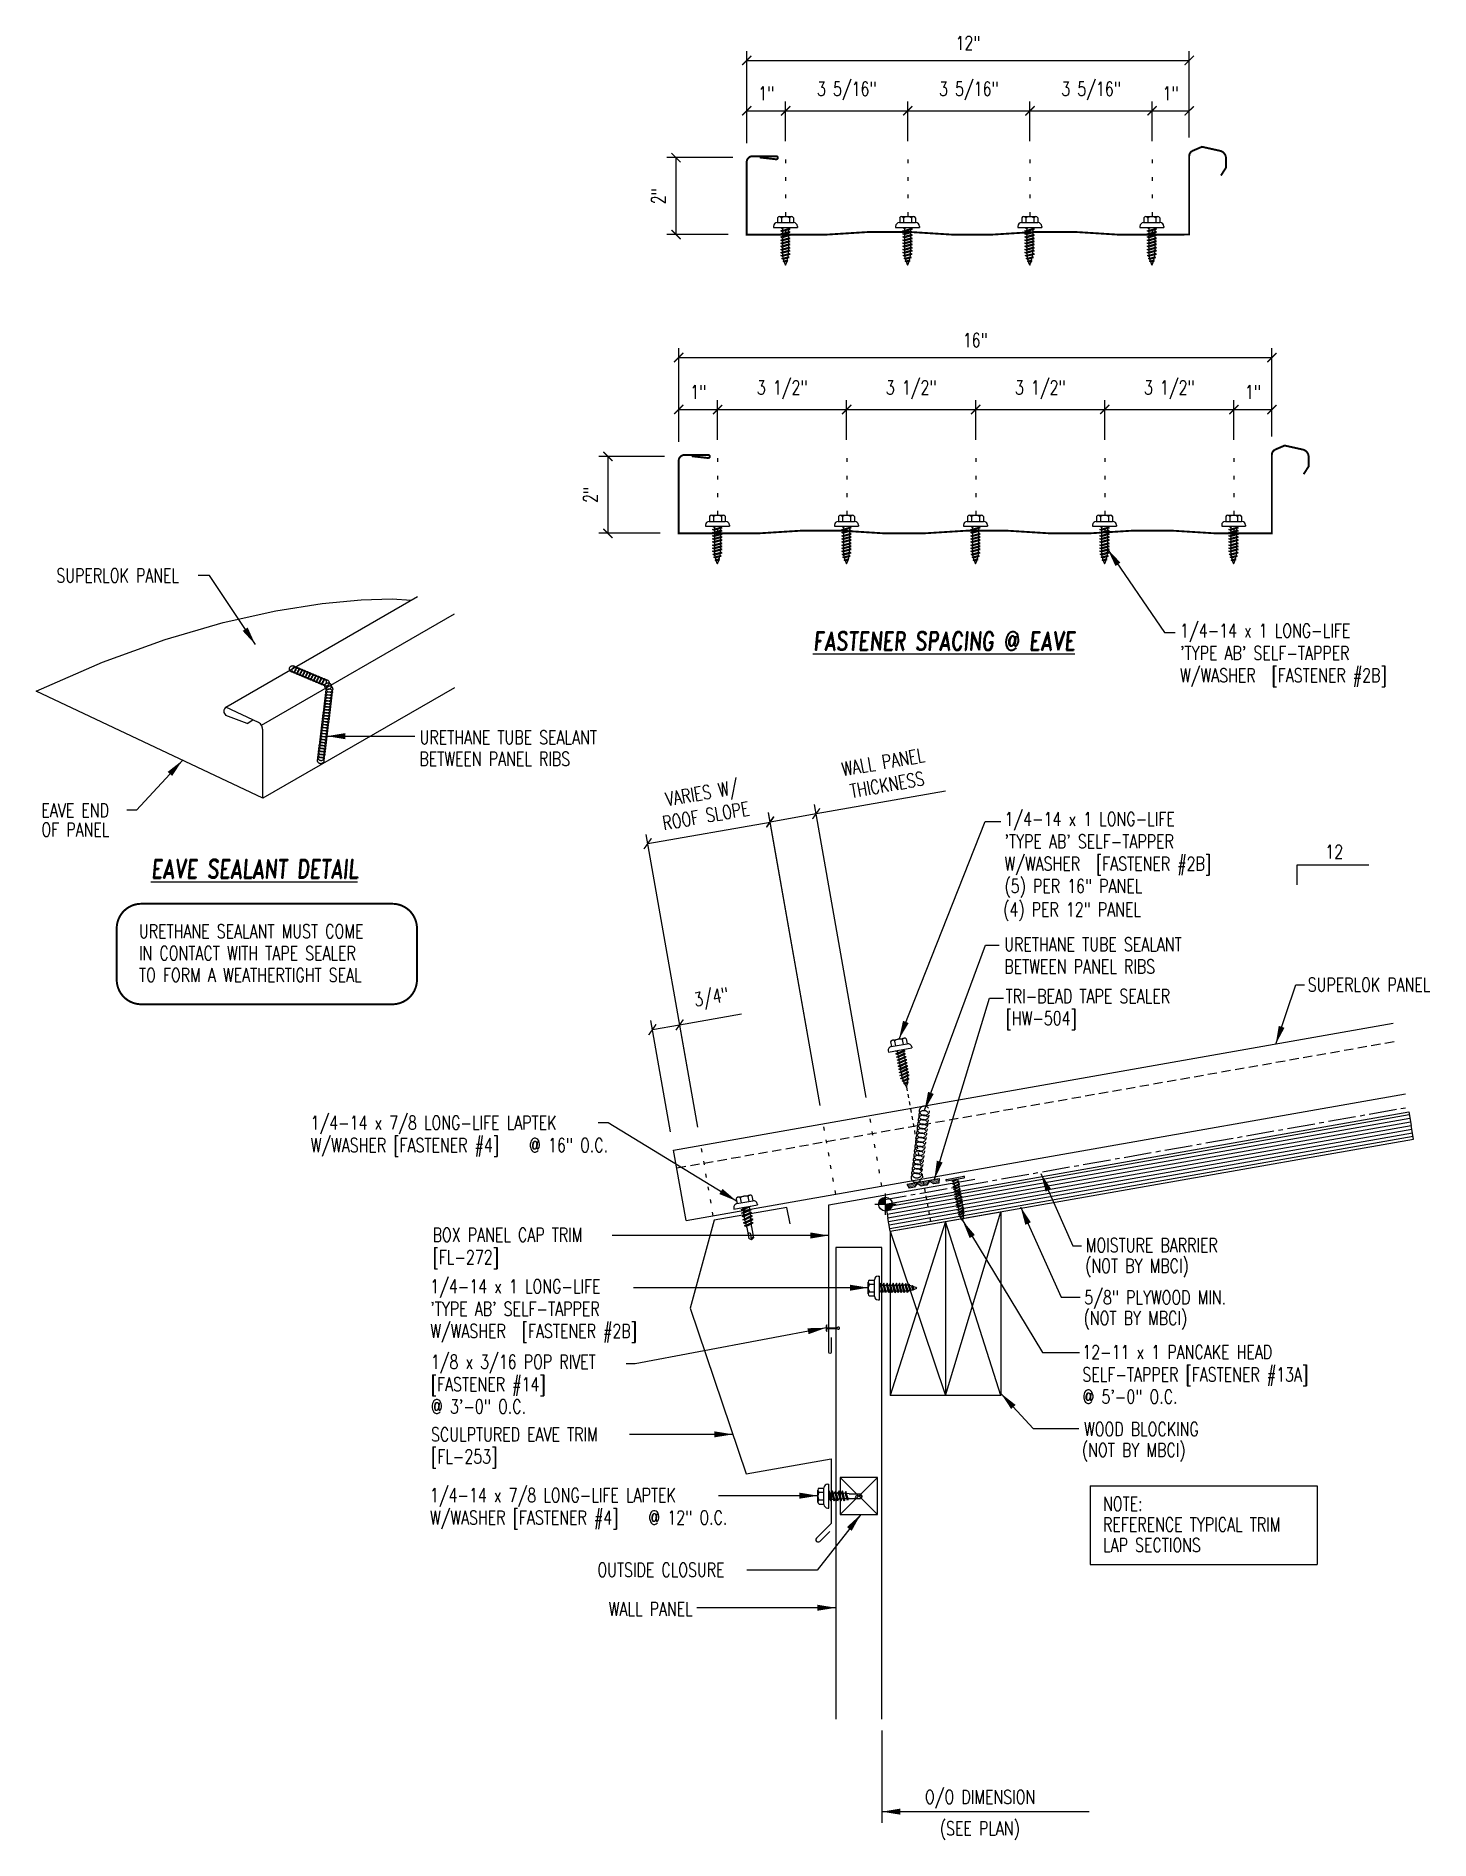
# Model space of a CAD drawing. Header units: inches. Extents: x 1.1 to 38.9, y 6.9 to 55.8.
import ezdxf
from ezdxf.enums import TextEntityAlignment as Align

# ---------------------------------------------------------------- set-up
doc = ezdxf.new("R2010")
doc.units = ezdxf.units.IN
doc.header["$MEASUREMENT"] = 0
for name, pattern in [('CENTER2', [1.125, 0.75, -0.125, 0.125, -0.125]), ('DASH3', [0.125, 0.0625, -0.0625]), ('DOT2', [0.125, 0, -0.125]), ('HIDDEN2', [0.1875, 0.125, -0.0625])]:
    doc.linetypes.add(name, pattern=pattern)
for name, color, linetype in [('BARRIER', 253, 'CENTER2'), ('CLO', 3, 'Continuous'), ('DIM', 2, 'Continuous'), ('FASTENER', 9, 'Continuous'), ('LABEL', 6, 'Continuous'), ('MARK', 1, 'Continuous'), ('PANEL', 11, 'Continuous'), ('SEALANT', 253, 'CENTER2'), ('SECTION', 11, 'Continuous'), ('TAPE', 8, 'Continuous'), ('TEXT', 2, 'Continuous'), ('TRIM', 6, 'Continuous'), ('WOOD', 3, 'Continuous')]:
    doc.layers.add(name, color=color, linetype=linetype)
doc.styles.add('ROMAND', font='romand', dxfattribs={"height": 0.075})
doc.styles.add('TEXT', font='SIMPLEX', dxfattribs={"width": 0.75, "height": 6})
doc.styles.add('TEXT1', font='ROMANS.shx', dxfattribs={"width": 0.75, "height": 0.375})
doc.dimstyles.new('DETAIL', dxfattribs={"dimscale": 4, "dimtxt": 0.375, "dimasz": 0.0625, "dimexe": 0.0625, "dimexo": 0.125, "dimgap": 0.0625, "dimtad": 1, "dimdec": 4, "dimzin": 3, "dimdsep": 46, "dimlunit": 4, "dimtxsty": 'TEXT1', "dimblk": 'ARCHTICK', "dimcen": 0.0625, "dimclrd": 7, "dimclre": 7, "dimclrt": 2, "dimadec": 0, "dimazin": 0, "dimtfac": 0.59375, "dimtdec": 4, "dimtmove": 0, "dimatfit": 3, "dimfxl": 0, "dimfrac": 2, "dimtolj": 1, "dimtzin": 3, "dimarcsym": 0})
doc.dimstyles.new('DETAIL$7', dxfattribs={"dimscale": 4, "dimtxt": 6, "dimasz": 0.125, "dimexe": 0.0625, "dimexo": 0.125, "dimgap": 0.0625, "dimtad": 1, "dimdec": 5, "dimzin": 3, "dimdsep": 46, "dimlunit": 4, "dimtxsty": 'TEXT', "dimblk": 'ARCHTICK', "dimcen": 0.0625, "dimclrd": 7, "dimclre": 7, "dimclrt": 2, "dimadec": 0, "dimazin": 0, "dimtfac": 0.666667, "dimtdec": 5, "dimtmove": 0, "dimatfit": 3, "dimfxl": 0, "dimfrac": 2, "dimtolj": 1, "dimtzin": 3, "dimarcsym": 0})

msp = doc.modelspace()

# ---------------------------------------------------------------- texts
at = {"color": 2, "insert": (26.32444, 55.6081), "char_height": 0.375, "attachment_point": 5, "style": 'TEXT1'}
msp.add_mtext('\\A1;12"', dxfattribs=at)
at = {"layer": 'DIM', "color": 2, "insert": (26.52267, 47.54897), "char_height": 0.375, "attachment_point": 5, "style": 'TEXT1'}
msp.add_mtext('\\A1;16"', dxfattribs=at)
at = {"layer": 'TEXT', "style": 'TEXT1', "width": 0.75}
for s, p in [('SUPERLOK PANEL', (1.60183, 40.97406)), ('URETHANE TUBE SEALANT', (11.45396, 36.58493)), ('BETWEEN PANEL RIBS', (11.44778, 36.0032)), ('EAVE END ', (1.19533, 34.60766)), ('OF PANEL', (1.19533, 34.08357)), ('(4) PER 12" PANEL', (27.27933, 31.91724)), ('URETHANE TUBE SEALANT', (27.30963, 30.97051)), ('BETWEEN PANEL RIBS', (27.30963, 30.37051)), ('SUPERLOK PANEL', (35.53624, 29.87717)), ('BOX PANEL CAP TRIM', (11.805, 23.0921)), ('MOISTURE BARRIER', (29.51819, 22.81345)), ('[FL-272]', (11.805, 22.48496)), ('(NOT BY MBCI)', (29.5017, 22.25257)), ('5/8" PLYWOOD MIN.', (29.47724, 21.39432)), ('(NOT BY MBCI)', (29.46074, 20.83344)), ('WOOD BLOCKING', (29.47286, 17.82251)), ('(NOT BY MBCI)', (29.41298, 17.25514)), ('OUTSIDE CLOSURE', (16.27445, 14.00317)), ('O/O DIMENSION', (25.15822, 7.84465)), ('(SEE PLAN)', (25.56112, 6.991))]:
    msp.add_text(s, height=0.375, dxfattribs=at).set_placement(p)
msp.add_text('WALL PANEL', height=0.375, dxfattribs=at).set_placement((18.85968, 12.94298), align=Align.RIGHT)

# ---------------------------------------------------------------- blocks, each defined once
blk = doc.blocks.new('_ArchTick')
at = {"color": 0, "linetype": 'ByBlock', "const_width": 0.15}
blk.add_lwpolyline([(-0.5, -0.5), (0.5, 0.5)], dxfattribs=at)
blk = doc.blocks.new('*D16')
at = {"layer": 'DEFPOINTS', "color": 0}
for p in [(20.96, 34.475), (22.402, 26.294), (19.081, 25.708)]:
    blk.add_point(p, dxfattribs=at)
at = {"layer": 'DIM', "color": 7, "lineweight": -2}
for p, q in [((17.638, 33.89), (20.96, 34.475)), ((22.315, 26.786), (20.916, 34.722)), ((18.994, 26.201), (17.594, 34.136))]:
    blk.add_line(p, q, dxfattribs=at)
at = {"layer": 'DIM', "color": 7, "lineweight": -2, "xscale": 0.25, "yscale": 0.25, "zscale": 0.25}
for p, rotation in [((20.96, 34.475), 9.999999999999849), ((17.638, 33.89), 189.9999999999998)]:
    blk.add_blockref('_ArchTick', p, dxfattribs=dict(at, rotation=rotation))
at = {"layer": 'DIM', "color": 2, "insert": (19.162, 34.956), "char_height": 0.375, "attachment_point": 5, "rotation": 10, "style": 'TEXT1'}
blk.add_mtext('\\A1;VARIES W/\\PROOF SLOPE', dxfattribs=at)
blk = doc.blocks.new('*X2')
at = {"color": 0}
for p, q in [((-0.434, 0.135), (-0.434, 0.135)), ((-0.434, 0.123), (-0.434, 0.123)), ((-0.422, 0.141), (-0.422, 0.141)), ((-0.422, 0.129), (-0.422, 0.129)), ((-0.422, 0.117), (-0.422, 0.117)), ((-0.422, 0.105), (-0.422, 0.105)), ((-0.422, 0.094), (-0.422, 0.094)), ((-0.422, 0.082), (-0.422, 0.082)), ((-0.41, 0.135), (-0.41, 0.135)), ((-0.41, 0.123), (-0.41, 0.123)), ((-0.41, 0.111), (-0.41, 0.111)), ((-0.41, 0.1), (-0.41, 0.1)), ((-0.41, 0.088), (-0.41, 0.088)), ((-0.41, 0.076), (-0.41, 0.076)), ((-0.41, 0.064), (-0.41, 0.064)), ((-0.41, 0.053), (-0.41, 0.053)), ((-0.41, 0.041), (-0.41, 0.041)), ((-0.398, 0.141), (-0.398, 0.141)), ((-0.398, 0.129), (-0.398, 0.129)), ((-0.398, 0.117), (-0.398, 0.117)), ((-0.398, 0.105), (-0.398, 0.105)), ((-0.398, 0.094), (-0.398, 0.094)), ((-0.398, 0.082), (-0.398, 0.082)), ((-0.398, 0.07), (-0.398, 0.07)), ((-0.398, 0.059), (-0.398, 0.059)), ((-0.398, 0.047), (-0.398, 0.047)), ((-0.398, 0.035), (-0.398, 0.035)), ((-0.398, 0.023), (-0.398, 0.023)), ((-0.387, 0.135), (-0.387, 0.135)), ((-0.387, 0.123), (-0.387, 0.123)), ((-0.387, 0.111), (-0.387, 0.111)), ((-0.387, 0.1), (-0.387, 0.1)), ((-0.387, 0.088), (-0.387, 0.088)), ((-0.387, 0.076), (-0.387, 0.076)), ((-0.387, 0.064), (-0.387, 0.064)), ((-0.387, 0.053), (-0.387, 0.053)), ((-0.387, 0.041), (-0.387, 0.041)), ((-0.387, 0.029), (-0.387, 0.029)), ((-0.375, 0.141), (-0.375, 0.141)), ((-0.375, 0.129), (-0.375, 0.129)), ((-0.375, 0.117), (-0.375, 0.117)), ((-0.375, 0.105), (-0.375, 0.105)), ((-0.375, 0.094), (-0.375, 0.094)), ((-0.375, 0.082), (-0.375, 0.082)), ((-0.375, 0.07), (-0.375, 0.07)), ((-0.375, 0.059), (-0.375, 0.059)), ((-0.375, 0.047), (-0.375, 0.047)), ((-0.375, 0.035), (-0.375, 0.035)), ((-0.375, 0.023), (-0.375, 0.023)), ((-0.363, 0.135), (-0.363, 0.135)), ((-0.363, 0.123), (-0.363, 0.123)), ((-0.363, 0.111), (-0.363, 0.111)), ((-0.363, 0.1), (-0.363, 0.1)), ((-0.363, 0.088), (-0.363, 0.088)), ((-0.363, 0.076), (-0.363, 0.076)), ((-0.363, 0.064), (-0.363, 0.064)), ((-0.363, 0.053), (-0.363, 0.053)), ((-0.363, 0.041), (-0.363, 0.041)), ((-0.363, 0.029), (-0.363, 0.029)), ((-0.352, 0.141), (-0.352, 0.141)), ((-0.352, 0.129), (-0.352, 0.129)), ((-0.352, 0.117), (-0.352, 0.117)), ((-0.352, 0.105), (-0.352, 0.105)), ((-0.352, 0.094), (-0.352, 0.094)), ((-0.352, 0.082), (-0.352, 0.082)), ((-0.352, 0.07), (-0.352, 0.07)), ((-0.352, 0.059), (-0.352, 0.059)), ((-0.352, 0.047), (-0.352, 0.047)), ((-0.352, 0.035), (-0.352, 0.035)), ((-0.352, 0.023), (-0.352, 0.023)), ((-0.34, 0.135), (-0.34, 0.135)), ((-0.34, 0.123), (-0.34, 0.123)), ((-0.34, 0.111), (-0.34, 0.111)), ((-0.34, 0.1), (-0.34, 0.1)), ((-0.34, 0.088), (-0.34, 0.088)), ((-0.34, 0.076), (-0.34, 0.076)), ((-0.34, 0.064), (-0.34, 0.064)), ((-0.34, 0.053), (-0.34, 0.053)), ((-0.34, 0.041), (-0.34, 0.041)), ((-0.34, 0.029), (-0.34, 0.029)), ((-0.328, 0.141), (-0.328, 0.141)), ((-0.328, 0.129), (-0.328, 0.129)), ((-0.328, 0.117), (-0.328, 0.117)), ((-0.328, 0.105), (-0.328, 0.105)), ((-0.328, 0.094), (-0.328, 0.094)), ((-0.328, 0.082), (-0.328, 0.082)), ((-0.328, 0.07), (-0.328, 0.07)), ((-0.328, 0.059), (-0.328, 0.059)), ((-0.328, 0.047), (-0.328, 0.047)), ((-0.328, 0.035), (-0.328, 0.035)), ((-0.328, 0.023), (-0.328, 0.023)), ((-0.316, 0.135), (-0.316, 0.135)), ((-0.316, 0.123), (-0.316, 0.123)), ((-0.316, 0.111), (-0.316, 0.111)), ((-0.316, 0.1), (-0.316, 0.1)), ((-0.316, 0.088), (-0.316, 0.088)), ((-0.316, 0.076), (-0.316, 0.076)), ((-0.316, 0.064), (-0.316, 0.064)), ((-0.316, 0.053), (-0.316, 0.053)), ((-0.316, 0.041), (-0.316, 0.041)), ((-0.316, 0.029), (-0.316, 0.029)), ((-0.305, 0.141), (-0.305, 0.141)), ((-0.305, 0.129), (-0.305, 0.129)), ((-0.305, 0.117), (-0.305, 0.117)), ((-0.305, 0.105), (-0.305, 0.105)), ((-0.305, 0.094), (-0.305, 0.094)), ((-0.305, 0.082), (-0.305, 0.082)), ((-0.305, 0.07), (-0.305, 0.07)), ((-0.305, 0.059), (-0.305, 0.059)), ((-0.305, 0.047), (-0.305, 0.047)), ((-0.305, 0.035), (-0.305, 0.035)), ((-0.305, 0.023), (-0.305, 0.023)), ((-0.293, 0.135), (-0.293, 0.135)), ((-0.293, 0.123), (-0.293, 0.123)), ((-0.293, 0.111), (-0.293, 0.111)), ((-0.293, 0.1), (-0.293, 0.1)), ((-0.293, 0.088), (-0.293, 0.088)), ((-0.293, 0.076), (-0.293, 0.076)), ((-0.293, 0.064), (-0.293, 0.064)), ((-0.293, 0.053), (-0.293, 0.053)), ((-0.293, 0.041), (-0.293, 0.041)), ((-0.293, 0.029), (-0.293, 0.029)), ((-0.281, 0.141), (-0.281, 0.141)), ((-0.281, 0.129), (-0.281, 0.129)), ((-0.281, 0.117), (-0.281, 0.117)), ((-0.281, 0.105), (-0.281, 0.105)), ((-0.281, 0.094), (-0.281, 0.094)), ((-0.281, 0.082), (-0.281, 0.082)), ((-0.281, 0.07), (-0.281, 0.07)), ((-0.281, 0.059), (-0.281, 0.059)), ((-0.281, 0.047), (-0.281, 0.047)), ((-0.281, 0.035), (-0.281, 0.035)), ((-0.281, 0.023), (-0.281, 0.023)), ((-0.27, 0.135), (-0.27, 0.135)), ((-0.27, 0.123), (-0.27, 0.123)), ((-0.27, 0.111), (-0.27, 0.111)), ((-0.27, 0.1), (-0.27, 0.1)), ((-0.27, 0.088), (-0.27, 0.088)), ((-0.27, 0.076), (-0.27, 0.076)), ((-0.27, 0.064), (-0.27, 0.064)), ((-0.27, 0.053), (-0.27, 0.053)), ((-0.27, 0.041), (-0.27, 0.041)), ((-0.27, 0.029), (-0.27, 0.029)), ((-0.258, 0.141), (-0.258, 0.141)), ((-0.258, 0.129), (-0.258, 0.129)), ((-0.258, 0.117), (-0.258, 0.117)), ((-0.258, 0.105), (-0.258, 0.105)), ((-0.258, 0.094), (-0.258, 0.094)), ((-0.258, 0.082), (-0.258, 0.082)), ((-0.258, 0.07), (-0.258, 0.07)), ((-0.258, 0.059), (-0.258, 0.059)), ((-0.258, 0.047), (-0.258, 0.047)), ((-0.258, 0.035), (-0.258, 0.035)), ((-0.258, 0.023), (-0.258, 0.023)), ((-0.246, 0.135), (-0.246, 0.135)), ((-0.246, 0.123), (-0.246, 0.123)), ((-0.246, 0.111), (-0.246, 0.111)), ((-0.246, 0.1), (-0.246, 0.1)), ((-0.246, 0.088), (-0.246, 0.088)), ((-0.246, 0.076), (-0.246, 0.076)), ((-0.246, 0.064), (-0.246, 0.064)), ((-0.246, 0.053), (-0.246, 0.053)), ((-0.246, 0.041), (-0.246, 0.041)), ((-0.234, 0.141), (-0.234, 0.141)), ((-0.234, 0.129), (-0.234, 0.129)), ((-0.234, 0.117), (-0.234, 0.117)), ((-0.234, 0.105), (-0.234, 0.105)), ((-0.234, 0.094), (-0.234, 0.094)), ((-0.234, 0.082), (-0.234, 0.082)), ((-0.234, 0.07), (-0.234, 0.07)), ((-0.234, 0.059), (-0.234, 0.059)), ((-0.234, 0.047), (-0.234, 0.047)), ((-0.223, 0.135), (-0.223, 0.135)), ((-0.223, 0.123), (-0.223, 0.123)), ((-0.223, 0.111), (-0.223, 0.111)), ((-0.223, 0.1), (-0.223, 0.1)), ((-0.223, 0.088), (-0.223, 0.088)), ((-0.223, 0.076), (-0.223, 0.076)), ((-0.223, 0.064), (-0.223, 0.064)), ((-0.211, 0.141), (-0.211, 0.141)), ((-0.211, 0.129), (-0.211, 0.129)), ((-0.211, 0.117), (-0.211, 0.117)), ((-0.211, 0.105), (-0.211, 0.105)), ((-0.211, 0.094), (-0.211, 0.094)), ((-0.211, 0.082), (-0.211, 0.082)), ((-0.211, 0.07), (-0.211, 0.07)), ((-0.199, 0.135), (-0.199, 0.135)), ((-0.199, 0.123), (-0.199, 0.123)), ((-0.199, 0.111), (-0.199, 0.111)), ((-0.199, 0.1), (-0.199, 0.1)), ((-0.199, 0.088), (-0.199, 0.088)), ((-0.188, 0.141), (-0.188, 0.141)), ((-0.188, 0.129), (-0.188, 0.129)), ((-0.188, 0.117), (-0.188, 0.117)), ((-0.188, 0.105), (-0.188, 0.105)), ((-0.188, 0.094), (-0.188, 0.094)), ((-0.176, 0.135), (-0.176, 0.135)), ((-0.176, 0.123), (-0.176, 0.123)), ((-0.176, 0.111), (-0.176, 0.111)), ((-0.164, 0.141), (-0.164, 0.141)), ((-0.164, 0.129), (-0.164, 0.129)), ((-0.164, 0.117), (-0.164, 0.117)), ((-0.164, 0.105), (-0.164, 0.105)), ((-0.152, 0.135), (-0.152, 0.135)), ((-0.152, 0.123), (-0.152, 0.123)), ((-0.152, 0.111), (-0.152, 0.111)), ((-0.152, 0.1), (-0.152, 0.1)), ((-0.141, 0.141), (-0.141, 0.141)), ((-0.141, 0.129), (-0.141, 0.129)), ((-0.141, 0.117), (-0.141, 0.117)), ((-0.141, 0.105), (-0.141, 0.105)), ((-0.141, 0.094), (-0.141, 0.094)), ((-0.141, 0.082), (-0.141, 0.082)), ((-0.129, 0.135), (-0.129, 0.135)), ((-0.129, 0.123), (-0.129, 0.123)), ((-0.129, 0.111), (-0.129, 0.111)), ((-0.129, 0.1), (-0.129, 0.1)), ((-0.129, 0.088), (-0.129, 0.088)), ((-0.129, 0.076), (-0.129, 0.076)), ((-0.117, 0.141), (-0.117, 0.141)), ((-0.117, 0.129), (-0.117, 0.129)), ((-0.117, 0.117), (-0.117, 0.117)), ((-0.117, 0.105), (-0.117, 0.105)), ((-0.117, 0.094), (-0.117, 0.094)), ((-0.117, 0.082), (-0.117, 0.082)), ((-0.117, 0.07), (-0.117, 0.07)), ((-0.117, 0.059), (-0.117, 0.059)), ((-0.105, 0.135), (-0.105, 0.135)), ((-0.105, 0.123), (-0.105, 0.123)), ((-0.105, 0.111), (-0.105, 0.111)), ((-0.105, 0.1), (-0.105, 0.1)), ((-0.105, 0.088), (-0.105, 0.088)), ((-0.105, 0.076), (-0.105, 0.076)), ((-0.105, 0.064), (-0.105, 0.064)), ((-0.105, 0.053), (-0.105, 0.053)), ((-0.094, 0.141), (-0.094, 0.141)), ((-0.094, 0.129), (-0.094, 0.129)), ((-0.094, 0.117), (-0.094, 0.117)), ((-0.094, 0.105), (-0.094, 0.105)), ((-0.094, 0.094), (-0.094, 0.094)), ((-0.094, 0.082), (-0.094, 0.082)), ((-0.094, 0.07), (-0.094, 0.07)), ((-0.094, 0.059), (-0.094, 0.059)), ((-0.094, 0.047), (-0.094, 0.047)), ((-0.094, 0.035), (-0.094, 0.035)), ((-0.082, 0.135), (-0.082, 0.135)), ((-0.082, 0.123), (-0.082, 0.123)), ((-0.082, 0.111), (-0.082, 0.111)), ((-0.082, 0.1), (-0.082, 0.1)), ((-0.082, 0.088), (-0.082, 0.088)), ((-0.082, 0.076), (-0.082, 0.076)), ((-0.082, 0.064), (-0.082, 0.064)), ((-0.082, 0.053), (-0.082, 0.053)), ((-0.082, 0.041), (-0.082, 0.041)), ((-0.082, 0.029), (-0.082, 0.029)), ((-0.07, 0.141), (-0.07, 0.141)), ((-0.07, 0.129), (-0.07, 0.129)), ((-0.07, 0.117), (-0.07, 0.117)), ((-0.07, 0.105), (-0.07, 0.105)), ((-0.07, 0.094), (-0.07, 0.094)), ((-0.07, 0.082), (-0.07, 0.082)), ((-0.07, 0.07), (-0.07, 0.07)), ((-0.07, 0.059), (-0.07, 0.059)), ((-0.07, 0.047), (-0.07, 0.047)), ((-0.07, 0.035), (-0.07, 0.035)), ((-0.07, 0.023), (-0.07, 0.023)), ((-0.059, 0.135), (-0.059, 0.135)), ((-0.059, 0.123), (-0.059, 0.123)), ((-0.059, 0.111), (-0.059, 0.111)), ((-0.059, 0.1), (-0.059, 0.1)), ((-0.059, 0.088), (-0.059, 0.088)), ((-0.059, 0.076), (-0.059, 0.076)), ((-0.059, 0.064), (-0.059, 0.064)), ((-0.059, 0.053), (-0.059, 0.053)), ((-0.059, 0.041), (-0.059, 0.041)), ((-0.059, 0.029), (-0.059, 0.029)), ((-0.047, 0.141), (-0.047, 0.141)), ((-0.047, 0.129), (-0.047, 0.129)), ((-0.047, 0.117), (-0.047, 0.117)), ((-0.047, 0.105), (-0.047, 0.105)), ((-0.047, 0.094), (-0.047, 0.094)), ((-0.047, 0.082), (-0.047, 0.082)), ((-0.047, 0.07), (-0.047, 0.07)), ((-0.047, 0.059), (-0.047, 0.059)), ((-0.047, 0.047), (-0.047, 0.047)), ((-0.047, 0.035), (-0.047, 0.035)), ((-0.047, 0.023), (-0.047, 0.023)), ((-0.035, 0.135), (-0.035, 0.135)), ((-0.035, 0.123), (-0.035, 0.123)), ((-0.035, 0.111), (-0.035, 0.111)), ((-0.035, 0.1), (-0.035, 0.1)), ((-0.035, 0.088), (-0.035, 0.088)), ((-0.035, 0.076), (-0.035, 0.076)), ((-0.035, 0.064), (-0.035, 0.064)), ((-0.035, 0.053), (-0.035, 0.053)), ((-0.035, 0.041), (-0.035, 0.041)), ((-0.035, 0.029), (-0.035, 0.029)), ((-0.023, 0.141), (-0.023, 0.141)), ((-0.023, 0.129), (-0.023, 0.129)), ((-0.023, 0.117), (-0.023, 0.117)), ((-0.023, 0.105), (-0.023, 0.105)), ((-0.023, 0.094), (-0.023, 0.094)), ((-0.023, 0.082), (-0.023, 0.082)), ((-0.023, 0.07), (-0.023, 0.07)), ((-0.023, 0.059), (-0.023, 0.059)), ((-0.023, 0.047), (-0.023, 0.047)), ((-0.023, 0.035), (-0.023, 0.035)), ((-0.023, 0.023), (-0.023, 0.023)), ((-0.012, 0.135), (-0.012, 0.135)), ((-0.012, 0.123), (-0.012, 0.123)), ((-0.012, 0.111), (-0.012, 0.111)), ((-0.012, 0.1), (-0.012, 0.1)), ((-0.012, 0.088), (-0.012, 0.088)), ((-0.012, 0.076), (-0.012, 0.076)), ((-0.012, 0.064), (-0.012, 0.064)), ((-0.012, 0.053), (-0.012, 0.053)), ((-0.012, 0.041), (-0.012, 0.041)), ((-0.012, 0.029), (-0.012, 0.029)), ((0, 0.141), (0, 0.141)), ((0, 0.129), (0, 0.129)), ((0, 0.117), (0, 0.117)), ((0, 0.105), (0, 0.105)), ((0, 0.094), (0, 0.094)), ((0, 0.082), (0, 0.082)), ((0, 0.07), (0, 0.07)), ((0, 0.059), (0, 0.059)), ((0, 0.047), (0, 0.047)), ((0, 0.035), (0, 0.035)), ((0, 0.023), (0, 0.023)), ((0.012, 0.135), (0.012, 0.135)), ((0.012, 0.123), (0.012, 0.123)), ((0.012, 0.111), (0.012, 0.111)), ((0.012, 0.1), (0.012, 0.1)), ((0.012, 0.088), (0.012, 0.088)), ((0.012, 0.076), (0.012, 0.076)), ((0.012, 0.064), (0.012, 0.064)), ((0.012, 0.053), (0.012, 0.053)), ((0.012, 0.041), (0.012, 0.041)), ((0.012, 0.029), (0.012, 0.029)), ((0.023, 0.141), (0.023, 0.141)), ((0.023, 0.129), (0.023, 0.129)), ((0.023, 0.117), (0.023, 0.117)), ((0.023, 0.105), (0.023, 0.105)), ((0.023, 0.094), (0.023, 0.094)), ((0.023, 0.082), (0.023, 0.082)), ((0.023, 0.07), (0.023, 0.07)), ((0.023, 0.059), (0.023, 0.059)), ((0.023, 0.047), (0.023, 0.047)), ((0.023, 0.035), (0.023, 0.035)), ((0.023, 0.023), (0.023, 0.023)), ((0.035, 0.135), (0.035, 0.135)), ((0.035, 0.123), (0.035, 0.123)), ((0.035, 0.111), (0.035, 0.111)), ((0.035, 0.1), (0.035, 0.1)), ((0.035, 0.088), (0.035, 0.088)), ((0.035, 0.076), (0.035, 0.076)), ((0.035, 0.064), (0.035, 0.064)), ((0.035, 0.053), (0.035, 0.053)), ((0.035, 0.041), (0.035, 0.041)), ((0.035, 0.029), (0.035, 0.029)), ((0.047, 0.141), (0.047, 0.141)), ((0.047, 0.129), (0.047, 0.129)), ((0.047, 0.117), (0.047, 0.117)), ((0.047, 0.105), (0.047, 0.105)), ((0.047, 0.094), (0.047, 0.094)), ((0.047, 0.082), (0.047, 0.082)), ((0.047, 0.07), (0.047, 0.07)), ((0.047, 0.059), (0.047, 0.059)), ((0.047, 0.047), (0.047, 0.047)), ((0.047, 0.035), (0.047, 0.035)), ((0.047, 0.023), (0.047, 0.023)), ((0.059, 0.135), (0.059, 0.135)), ((0.059, 0.123), (0.059, 0.123)), ((0.059, 0.111), (0.059, 0.111)), ((0.059, 0.1), (0.059, 0.1)), ((0.059, 0.088), (0.059, 0.088)), ((0.059, 0.076), (0.059, 0.076)), ((0.059, 0.064), (0.059, 0.064)), ((0.059, 0.053), (0.059, 0.053)), ((0.059, 0.041), (0.059, 0.041)), ((0.059, 0.029), (0.059, 0.029)), ((0.07, 0.141), (0.07, 0.141)), ((0.07, 0.129), (0.07, 0.129)), ((0.07, 0.117), (0.07, 0.117)), ((0.07, 0.105), (0.07, 0.105)), ((0.07, 0.094), (0.07, 0.094)), ((0.07, 0.082), (0.07, 0.082)), ((0.07, 0.07), (0.07, 0.07)), ((0.07, 0.059), (0.07, 0.059)), ((0.07, 0.047), (0.07, 0.047)), ((0.07, 0.035), (0.07, 0.035)), ((0.07, 0.023), (0.07, 0.023)), ((0.082, 0.135), (0.082, 0.135)), ((0.082, 0.123), (0.082, 0.123)), ((0.082, 0.111), (0.082, 0.111)), ((0.082, 0.1), (0.082, 0.1)), ((0.082, 0.088), (0.082, 0.088)), ((0.082, 0.076), (0.082, 0.076)), ((0.082, 0.064), (0.082, 0.064)), ((0.082, 0.053), (0.082, 0.053)), ((0.082, 0.041), (0.082, 0.041)), ((0.082, 0.029), (0.082, 0.029)), ((0.094, 0.141), (0.094, 0.141)), ((0.094, 0.129), (0.094, 0.129)), ((0.094, 0.117), (0.094, 0.117)), ((0.094, 0.105), (0.094, 0.105)), ((0.094, 0.094), (0.094, 0.094)), ((0.094, 0.082), (0.094, 0.082)), ((0.094, 0.07), (0.094, 0.07)), ((0.094, 0.059), (0.094, 0.059)), ((0.094, 0.047), (0.094, 0.047)), ((0.094, 0.035), (0.094, 0.035)), ((0.105, 0.135), (0.105, 0.135)), ((0.105, 0.123), (0.105, 0.123)), ((0.105, 0.111), (0.105, 0.111)), ((0.105, 0.1), (0.105, 0.1)), ((0.105, 0.088), (0.105, 0.088)), ((0.105, 0.076), (0.105, 0.076)), ((0.105, 0.064), (0.105, 0.064)), ((0.105, 0.053), (0.105, 0.053)), ((0.117, 0.141), (0.117, 0.141)), ((0.117, 0.129), (0.117, 0.129)), ((0.117, 0.117), (0.117, 0.117)), ((0.117, 0.105), (0.117, 0.105)), ((0.117, 0.094), (0.117, 0.094)), ((0.117, 0.082), (0.117, 0.082)), ((0.117, 0.07), (0.117, 0.07)), ((0.117, 0.059), (0.117, 0.059)), ((0.129, 0.135), (0.129, 0.135)), ((0.129, 0.123), (0.129, 0.123)), ((0.129, 0.111), (0.129, 0.111)), ((0.129, 0.1), (0.129, 0.1)), ((0.129, 0.088), (0.129, 0.088)), ((0.129, 0.076), (0.129, 0.076)), ((0.141, 0.141), (0.141, 0.141)), ((0.141, 0.129), (0.141, 0.129)), ((0.141, 0.117), (0.141, 0.117)), ((0.141, 0.105), (0.141, 0.105)), ((0.141, 0.094), (0.141, 0.094)), ((0.141, 0.082), (0.141, 0.082)), ((0.152, 0.135), (0.152, 0.135)), ((0.152, 0.123), (0.152, 0.123)), ((0.152, 0.111), (0.152, 0.111)), ((0.152, 0.1), (0.152, 0.1)), ((0.164, 0.141), (0.164, 0.141)), ((0.164, 0.129), (0.164, 0.129)), ((0.164, 0.117), (0.164, 0.117)), ((0.164, 0.105), (0.164, 0.105)), ((0.176, 0.135), (0.176, 0.135)), ((0.176, 0.123), (0.176, 0.123)), ((0.176, 0.111), (0.176, 0.111)), ((0.188, 0.141), (0.188, 0.141)), ((0.188, 0.129), (0.188, 0.129)), ((0.188, 0.117), (0.188, 0.117)), ((0.188, 0.105), (0.188, 0.105)), ((0.188, 0.094), (0.188, 0.094)), ((0.199, 0.135), (0.199, 0.135)), ((0.199, 0.123), (0.199, 0.123)), ((0.199, 0.111), (0.199, 0.111)), ((0.199, 0.1), (0.199, 0.1)), ((0.199, 0.088), (0.199, 0.088)), ((0.211, 0.141), (0.211, 0.141)), ((0.211, 0.129), (0.211, 0.129)), ((0.211, 0.117), (0.211, 0.117)), ((0.211, 0.105), (0.211, 0.105)), ((0.211, 0.094), (0.211, 0.094)), ((0.211, 0.082), (0.211, 0.082)), ((0.211, 0.07), (0.211, 0.07)), ((0.223, 0.135), (0.223, 0.135)), ((0.223, 0.123), (0.223, 0.123)), ((0.223, 0.111), (0.223, 0.111)), ((0.223, 0.1), (0.223, 0.1)), ((0.223, 0.088), (0.223, 0.088)), ((0.223, 0.076), (0.223, 0.076)), ((0.223, 0.064), (0.223, 0.064)), ((0.234, 0.141), (0.234, 0.141)), ((0.234, 0.129), (0.234, 0.129)), ((0.234, 0.117), (0.234, 0.117)), ((0.234, 0.105), (0.234, 0.105)), ((0.234, 0.094), (0.234, 0.094)), ((0.234, 0.082), (0.234, 0.082)), ((0.234, 0.07), (0.234, 0.07)), ((0.234, 0.059), (0.234, 0.059)), ((0.234, 0.047), (0.234, 0.047)), ((0.246, 0.135), (0.246, 0.135)), ((0.246, 0.123), (0.246, 0.123)), ((0.246, 0.111), (0.246, 0.111)), ((0.246, 0.1), (0.246, 0.1)), ((0.246, 0.088), (0.246, 0.088)), ((0.246, 0.076), (0.246, 0.076)), ((0.246, 0.064), (0.246, 0.064)), ((0.246, 0.053), (0.246, 0.053)), ((0.246, 0.041), (0.246, 0.041)), ((0.258, 0.141), (0.258, 0.141)), ((0.258, 0.129), (0.258, 0.129)), ((0.258, 0.117), (0.258, 0.117)), ((0.258, 0.105), (0.258, 0.105)), ((0.258, 0.094), (0.258, 0.094)), ((0.258, 0.082), (0.258, 0.082)), ((0.258, 0.07), (0.258, 0.07)), ((0.258, 0.059), (0.258, 0.059)), ((0.258, 0.047), (0.258, 0.047)), ((0.258, 0.035), (0.258, 0.035)), ((0.258, 0.023), (0.258, 0.023)), ((0.27, 0.135), (0.27, 0.135)), ((0.27, 0.123), (0.27, 0.123)), ((0.27, 0.111), (0.27, 0.111)), ((0.27, 0.1), (0.27, 0.1)), ((0.27, 0.088), (0.27, 0.088)), ((0.27, 0.076), (0.27, 0.076)), ((0.27, 0.064), (0.27, 0.064)), ((0.27, 0.053), (0.27, 0.053)), ((0.27, 0.041), (0.27, 0.041)), ((0.27, 0.029), (0.27, 0.029)), ((0.281, 0.141), (0.281, 0.141)), ((0.281, 0.129), (0.281, 0.129)), ((0.281, 0.117), (0.281, 0.117)), ((0.281, 0.105), (0.281, 0.105)), ((0.281, 0.094), (0.281, 0.094)), ((0.281, 0.082), (0.281, 0.082)), ((0.281, 0.07), (0.281, 0.07)), ((0.281, 0.059), (0.281, 0.059)), ((0.281, 0.047), (0.281, 0.047)), ((0.281, 0.035), (0.281, 0.035)), ((0.281, 0.023), (0.281, 0.023)), ((0.293, 0.135), (0.293, 0.135)), ((0.293, 0.123), (0.293, 0.123)), ((0.293, 0.111), (0.293, 0.111)), ((0.293, 0.1), (0.293, 0.1)), ((0.293, 0.088), (0.293, 0.088)), ((0.293, 0.076), (0.293, 0.076)), ((0.293, 0.064), (0.293, 0.064)), ((0.293, 0.053), (0.293, 0.053)), ((0.293, 0.041), (0.293, 0.041)), ((0.293, 0.029), (0.293, 0.029)), ((0.305, 0.141), (0.305, 0.141)), ((0.305, 0.129), (0.305, 0.129)), ((0.305, 0.117), (0.305, 0.117)), ((0.305, 0.105), (0.305, 0.105)), ((0.305, 0.094), (0.305, 0.094)), ((0.305, 0.082), (0.305, 0.082)), ((0.305, 0.07), (0.305, 0.07)), ((0.305, 0.059), (0.305, 0.059)), ((0.305, 0.047), (0.305, 0.047)), ((0.305, 0.035), (0.305, 0.035)), ((0.305, 0.023), (0.305, 0.023)), ((0.316, 0.135), (0.316, 0.135)), ((0.316, 0.123), (0.316, 0.123)), ((0.316, 0.111), (0.316, 0.111)), ((0.316, 0.1), (0.316, 0.1)), ((0.316, 0.088), (0.316, 0.088)), ((0.316, 0.076), (0.316, 0.076)), ((0.316, 0.064), (0.316, 0.064)), ((0.316, 0.053), (0.316, 0.053)), ((0.316, 0.041), (0.316, 0.041)), ((0.316, 0.029), (0.316, 0.029)), ((0.328, 0.141), (0.328, 0.141)), ((0.328, 0.129), (0.328, 0.129)), ((0.328, 0.117), (0.328, 0.117)), ((0.328, 0.105), (0.328, 0.105)), ((0.328, 0.094), (0.328, 0.094)), ((0.328, 0.082), (0.328, 0.082)), ((0.328, 0.07), (0.328, 0.07)), ((0.328, 0.059), (0.328, 0.059)), ((0.328, 0.047), (0.328, 0.047)), ((0.328, 0.035), (0.328, 0.035)), ((0.328, 0.023), (0.328, 0.023)), ((0.34, 0.135), (0.34, 0.135)), ((0.34, 0.123), (0.34, 0.123)), ((0.34, 0.111), (0.34, 0.111)), ((0.34, 0.1), (0.34, 0.1)), ((0.34, 0.088), (0.34, 0.088)), ((0.34, 0.076), (0.34, 0.076)), ((0.34, 0.064), (0.34, 0.064)), ((0.34, 0.053), (0.34, 0.053)), ((0.34, 0.041), (0.34, 0.041)), ((0.34, 0.029), (0.34, 0.029)), ((0.352, 0.141), (0.352, 0.141)), ((0.352, 0.129), (0.352, 0.129)), ((0.352, 0.117), (0.352, 0.117)), ((0.352, 0.105), (0.352, 0.105)), ((0.352, 0.094), (0.352, 0.094)), ((0.352, 0.082), (0.352, 0.082)), ((0.352, 0.07), (0.352, 0.07)), ((0.352, 0.059), (0.352, 0.059)), ((0.352, 0.047), (0.352, 0.047)), ((0.352, 0.035), (0.352, 0.035)), ((0.352, 0.023), (0.352, 0.023)), ((0.363, 0.135), (0.363, 0.135)), ((0.363, 0.123), (0.363, 0.123)), ((0.363, 0.111), (0.363, 0.111)), ((0.363, 0.1), (0.363, 0.1)), ((0.363, 0.088), (0.363, 0.088)), ((0.363, 0.076), (0.363, 0.076)), ((0.363, 0.064), (0.363, 0.064)), ((0.363, 0.053), (0.363, 0.053)), ((0.363, 0.041), (0.363, 0.041)), ((0.363, 0.029), (0.363, 0.029)), ((0.375, 0.141), (0.375, 0.141)), ((0.375, 0.129), (0.375, 0.129)), ((0.375, 0.117), (0.375, 0.117)), ((0.375, 0.105), (0.375, 0.105)), ((0.375, 0.094), (0.375, 0.094)), ((0.375, 0.082), (0.375, 0.082)), ((0.375, 0.07), (0.375, 0.07)), ((0.375, 0.059), (0.375, 0.059)), ((0.375, 0.047), (0.375, 0.047)), ((0.375, 0.035), (0.375, 0.035)), ((0.375, 0.023), (0.375, 0.023)), ((0.387, 0.135), (0.387, 0.135)), ((0.387, 0.123), (0.387, 0.123)), ((0.387, 0.111), (0.387, 0.111)), ((0.387, 0.1), (0.387, 0.1)), ((0.387, 0.088), (0.387, 0.088)), ((0.387, 0.076), (0.387, 0.076)), ((0.387, 0.064), (0.387, 0.064)), ((0.387, 0.053), (0.387, 0.053)), ((0.387, 0.041), (0.387, 0.041)), ((0.387, 0.029), (0.387, 0.029)), ((0.398, 0.141), (0.398, 0.141)), ((0.398, 0.129), (0.398, 0.129)), ((0.398, 0.117), (0.398, 0.117)), ((0.398, 0.105), (0.398, 0.105)), ((0.398, 0.094), (0.398, 0.094)), ((0.398, 0.082), (0.398, 0.082)), ((0.398, 0.07), (0.398, 0.07)), ((0.398, 0.059), (0.398, 0.059)), ((0.398, 0.047), (0.398, 0.047)), ((0.398, 0.035), (0.398, 0.035)), ((0.398, 0.023), (0.398, 0.023)), ((0.41, 0.135), (0.41, 0.135)), ((0.41, 0.123), (0.41, 0.123)), ((0.41, 0.111), (0.41, 0.111)), ((0.41, 0.1), (0.41, 0.1)), ((0.41, 0.088), (0.41, 0.088)), ((0.41, 0.076), (0.41, 0.076)), ((0.41, 0.064), (0.41, 0.064)), ((0.41, 0.053), (0.41, 0.053)), ((0.41, 0.041), (0.41, 0.041)), ((0.422, 0.141), (0.422, 0.141)), ((0.422, 0.129), (0.422, 0.129)), ((0.422, 0.117), (0.422, 0.117)), ((0.422, 0.105), (0.422, 0.105)), ((0.422, 0.094), (0.422, 0.094)), ((0.422, 0.082), (0.422, 0.082)), ((0.434, 0.135), (0.434, 0.135)), ((0.434, 0.123), (0.434, 0.123))]:
    blk.add_line(p, q, dxfattribs=at)
blk = doc.blocks.new('MB_DBTAP')
at = {"layer": 'TAPE', "color": 9}
blk.add_lwpolyline([(-0.403, 0.018), (-0.442, 0.141), (0.442, 0.141), (0.403, 0.018), (0.26, 0.018), (0.17, 0.109), (0.079, 0.018), (0, 0.018), (-0.079, 0.018), (-0.17, 0.109), (-0.26, 0.018)], close=True, dxfattribs=at)
at = {"layer": 'TAPE', "color": 251}
blk.add_blockref('*X2', (0, 0), dxfattribs=at)
blk = doc.blocks.new('*D17')
at = {"layer": 'DEFPOINTS', "color": 0}
for p in [(22.208, 34.705), (23.652, 26.514), (22.402, 26.294)]:
    blk.add_point(p, dxfattribs=at)
at = {"layer": 'DIM', "color": 7, "lineweight": -2}
for p, q in [((22.208, 34.705), (25.712, 35.323)), ((23.565, 27.007), (22.165, 34.951)), ((22.315, 26.786), (20.915, 34.731)), ((20.958, 34.484), (22.208, 34.705))]:
    blk.add_line(p, q, dxfattribs=at)
at = {"layer": 'DIM', "color": 7, "lineweight": -2, "xscale": 0.25, "yscale": 0.25, "zscale": 0.25}
for p, rotation in [((22.208, 34.705), 9.99999999999995), ((20.958, 34.484), 189.9999999999999)]:
    blk.add_blockref('_ArchTick', p, dxfattribs=dict(at, rotation=rotation))
at = {"layer": 'DIM', "color": 2, "insert": (24.076, 35.796), "char_height": 0.375, "attachment_point": 5, "rotation": 10, "style": 'TEXT1'}
blk.add_mtext('\\A1;{WALL PANEL}\\P{THICKNESS}', dxfattribs=at)
blk = doc.blocks.new('MB_DW4')
at = {"layer": 'FASTENER'}
for p, q in [((-0.326, 0.071), (-0.326, 0.037)), ((-0.326, 0.037), (0.322, 0.037)), ((-0.226, 0.171), (0.214, 0.171)), ((-0.217, 0.305), (-0.217, 0.171)), ((-0.163, 0.337), (0.159, 0.337)), ((-0.141, -0.014), (0.037, 0.037)), ((-0.108, 0.305), (-0.108, 0.171)), ((-0.105, -0.034), (0.137, 0.035)), ((-0.088, 0.037), (-0.088, 0.001)), ((-0.088, 0.037), (0.085, 0.037)), ((0.085, 0.037), (0.134, 0.037)), ((0.085, 0.02), (0.085, -0.041)), ((0.105, 0.305), (0.105, 0.171)), ((0.137, 0.035), (0.134, 0.037)), ((0.214, 0.305), (0.214, 0.171)), ((0.322, 0.071), (0.322, 0.037)), ((-0.105, -0.034), (-0.141, -0.014)), ((-0.141, -0.105), (0.102, -0.036)), ((-0.105, -0.125), (-0.141, -0.105)), ((-0.141, -0.196), (0.102, -0.127)), ((-0.105, -0.216), (-0.141, -0.196)), ((-0.141, -0.287), (0.102, -0.217)), ((-0.105, -0.307), (-0.141, -0.287)), ((-0.141, -0.378), (0.102, -0.308)), ((-0.105, -0.398), (-0.141, -0.378)), ((-0.122, -0.463), (0.089, -0.403)), ((-0.086, -0.483), (-0.122, -0.463)), ((-0.105, -0.125), (0.137, -0.056)), ((-0.105, -0.216), (0.137, -0.147)), ((-0.105, -0.307), (0.137, -0.238)), ((-0.105, -0.398), (0.137, -0.328)), ((-0.088, -0.029), (-0.088, -0.09)), ((-0.088, -0.12), (-0.088, -0.181)), ((-0.084, -0.27), (-0.088, -0.211)), ((-0.086, -0.483), (0.124, -0.423)), ((-0.078, -0.36), (-0.082, -0.3)), ((-0.071, -0.449), (-0.075, -0.389)), ((-0.066, -0.516), (-0.069, -0.478)), ((0.063, -0.515), (0.068, -0.439)), ((0.071, -0.408), (0.075, -0.346)), ((0.077, -0.315), (0.082, -0.253)), ((0.084, -0.223), (0.085, -0.211)), ((0.085, -0.071), (0.085, -0.131)), ((0.085, -0.162), (0.085, -0.211)), ((0.124, -0.423), (0.089, -0.403)), ((0.137, -0.056), (0.102, -0.036)), ((0.137, -0.147), (0.102, -0.127)), ((0.137, -0.238), (0.102, -0.217)), ((0.137, -0.328), (0.102, -0.308)), ((-0.066, -0.516), (-0.066, -0.82)), ((-0.002, -0.866), (-0.066, -0.82)), ((-0.003, -0.854), (0.009, -0.714)), ((-0.002, -0.866), (0.063, -0.82)), ((0.063, -0.516), (0.063, -0.82))]:
    blk.add_line(p, q, dxfattribs=at)
for centre, radius, start, end in [((-0.226, 0.071), 0.1, 90, 180), ((-0.163, 0.274), 0.0628, 29.8754, 150.1246), ((-0.002, 0.141), 0.196, 56.9974, 123.0026), ((0.159, 0.274), 0.0628, 29.8754, 150.1246), ((0.222, 0.071), 0.1, 0, 90), ((-0.036, -0.723), 0.0461, 11.1445, 130.906), ((0.039, -0.855), 0.0422, 55.4585, 194.8454), ((0.073, -0.516), 0.01, 175.9484, 180)]:
    blk.add_arc(centre, radius, start, end, dxfattribs=at)
blk = doc.blocks.new('FZ6')
at = {"layer": 'FASTENER'}
for p, q in [((-0.324, 0.071), (-0.324, 0.037)), ((-0.324, 0.037), (0.324, 0.037)), ((-0.224, 0.171), (0.215, 0.171)), ((-0.215, 0.305), (-0.215, 0.171)), ((-0.161, 0.337), (0.161, 0.337)), ((-0.129, 0.035), (-0.124, 0.037)), ((-0.096, 0.017), (-0.129, 0.035)), ((-0.129, -0.049), (0.096, 0.015)), ((-0.124, 0.037), (-0.08, 0.037)), ((-0.107, 0.305), (-0.107, 0.171)), ((-0.096, 0.017), (-0.025, 0.037)), ((-0.08, 0.037), (0.08, 0.037)), ((-0.08, 0.021), (-0.08, -0.035)), ((0.08, 0.037), (0.08, 0.011)), ((0.129, -0.003), (0.096, 0.015)), ((0.107, 0.305), (0.107, 0.171)), ((0.215, 0.305), (0.215, 0.171)), ((0.324, 0.071), (0.324, 0.037)), ((-0.096, -0.068), (-0.129, -0.049)), ((-0.129, -0.134), (0.096, -0.069)), ((-0.096, -0.152), (-0.129, -0.134)), ((-0.129, -0.218), (0.096, -0.154)), ((-0.096, -0.237), (-0.129, -0.218)), ((-0.129, -0.303), (0.096, -0.238)), ((-0.096, -0.321), (-0.129, -0.303)), ((-0.129, -0.387), (0.096, -0.323)), ((-0.096, -0.406), (-0.129, -0.387)), ((-0.129, -0.471), (0.096, -0.407)), ((-0.096, -0.49), (-0.129, -0.471)), ((-0.096, -0.068), (0.129, -0.004)), ((-0.096, -0.152), (0.129, -0.088)), ((-0.096, -0.237), (0.129, -0.172)), ((-0.096, -0.321), (0.129, -0.257)), ((-0.096, -0.406), (0.129, -0.341)), ((-0.096, -0.49), (0.129, -0.426)), ((-0.08, -0.063), (-0.08, -0.12)), ((-0.08, -0.148), (-0.08, -0.204)), ((-0.08, -0.232), (-0.08, -0.288)), ((-0.08, -0.317), (-0.08, -0.373)), ((-0.08, -0.401), (-0.08, -0.457)), ((-0.08, -0.485), (-0.08, -0.542)), ((0.08, -0.016), (0.08, -0.074)), ((0.08, -0.102), (0.08, -0.158)), ((0.08, -0.186), (0.08, -0.243)), ((0.08, -0.27), (0.08, -0.327)), ((0.08, -0.355), (0.08, -0.412)), ((0.08, -0.44), (0.08, -0.496)), ((0.129, -0.088), (0.096, -0.069)), ((0.129, -0.172), (0.096, -0.154)), ((0.129, -0.257), (0.096, -0.238)), ((0.129, -0.341), (0.096, -0.323)), ((0.129, -0.426), (0.096, -0.407)), ((-0.129, -0.556), (0.096, -0.491)), ((-0.096, -0.575), (-0.129, -0.556)), ((-0.129, -0.64), (0.096, -0.576)), ((-0.096, -0.659), (-0.129, -0.64)), ((-0.121, -0.722), (0.092, -0.662)), ((-0.088, -0.741), (-0.121, -0.722)), ((-0.096, -0.575), (0.129, -0.51)), ((-0.096, -0.659), (0.129, -0.595)), ((-0.095, -0.799), (0.071, -0.752)), ((-0.061, -0.818), (-0.095, -0.799)), ((-0.088, -0.741), (0.125, -0.68)), ((-0.08, -0.57), (-0.08, -0.626)), ((-0.063, -0.877), (0.034, -0.847)), ((-0.029, -0.895), (-0.063, -0.877)), ((-0.061, -0.818), (0.104, -0.771)), ((-0.029, -0.895), (0.068, -0.866)), ((0.068, -0.866), (0.034, -0.847)), ((0.104, -0.771), (0.071, -0.752)), ((0.08, -0.524), (0.08, -0.58)), ((0.125, -0.68), (0.092, -0.662)), ((0.129, -0.51), (0.096, -0.491)), ((0.129, -0.595), (0.096, -0.576))]:
    blk.add_line(p, q, dxfattribs=at)
for centre, radius, start, end in [((-0.224, 0.071), 0.1, 90, 180), ((-0.161, 0.274), 0.0628, 29.8754, 150.1246), ((0, 0.141), 0.196, 56.9974, 123.0026), ((0.161, 0.274), 0.0628, 29.8754, 150.1246), ((0.224, 0.071), 0.1, 0, 90), ((0.676, -0.642), 0.757, 180.9696, 185.1765), ((0.676, -0.642), 0.757, 187.255, 191.3837), ((0.676, -0.642), 0.757, 193.4363, 197.6723), ((0.676, -0.642), 0.757, 199.1495, 206.7351), ((-0.676, -0.642), 0.757, 333.2649, 342.2085), ((-0.676, -0.642), 0.757, 343.5473, 349.3968), ((-0.676, -0.642), 0.757, 351.6648, 356.0901), ((-0.676, -0.642), 0.757, 358.2537, 2.5109)]:
    blk.add_arc(centre, radius, start, end, dxfattribs=at)
blk = doc.blocks.new('A$C3D0C556B')
at = {"layer": 'WOOD'}
for p, q in [((0, 1.523), (4.389, 3.82)), ((0, 3.046), (4.389, 3.82)), ((4.91, 0.866), (4.389, 3.82)), ((0, 3.046), (0, 0)), ((0, 3.046), (4.649, 2.343)), ((4.649, 2.343), (0, 0)), ((0, 1.523), (4.649, 2.343)), ((4.91, 0.866), (0, 1.523)), ((0, 0), (4.91, 0.866))]:
    blk.add_line(p, q, dxfattribs=at)
blk = doc.blocks.new('FD-F4')
at = {"layer": 'TEXT', "style": 'TEXT1', "width": 0.75}
for s, p in [('1/4-14 x 7/8 LONG-LIFE LAPTEK', (0.005, -0.041)), ('W/WASHER [FASTENER #4]', (0.005, -0.193))]:
    blk.add_text(s, height=0.09375, dxfattribs=at).set_placement(p)
blk.add_attdef('(QUANTITY)', (1.485, -0.193), '', height=0.0938, dxfattribs=at)
at = {"layer": 'TEXT', "style": 'TEXT1', "flags": 1}
for tag, p in [('Color', (0.062, -0.435)), ('Calc', (0.062, -0.435)), ('Opt1', (0.062, -0.435)), ('Opt2', (0.062, -0.435)), ('Opt3', (0.062, -0.435)), ('Description', (0.062, -0.435)), ('Multiple', (0.062, -0.435)), ('Part', (0.062, -0.435)), ('Spare1', (0.062, -0.622)), ('Spare2', (0.062, -0.622)), ('Spare3', (0.062, -0.622)), ('Spare4', (0.062, -0.622)), ('Spare5', (0.062, -0.622)), ('Spare6', (0.062, -0.622)), ('Spare7', (0.062, -0.622)), ('Spare8', (0.062, -0.622)), ('Spare9', (0.062, -0.622)), ('Spare10', (0.062, -0.622))]:
    blk.add_attdef(tag, p, '', height=0.0938, dxfattribs=at)
blk = doc.blocks.new('FD-F2b')
at = {"layer": 'TEXT', "style": 'TEXT1', "width": 0.75}
for s, height, p in [('1/4-14 x 1 LONG-LIFE', 0.09375, (0.005, -0.041)), ("'TYPE AB' SELF-TAPPER", 0.09375, (0.005, -0.193)), ('W/WASHER', 0.0938, (0.005, -0.344)), ('[FASTENER #2B]', 0.09375, (0.625, -0.344))]:
    blk.add_text(s, height=height, dxfattribs=at).set_placement(p)
blk.add_attdef('(QUANTITY)', (0.005, -0.496), '', height=0.0938, dxfattribs=at)
at = {"layer": 'TEXT', "style": 'TEXT1', "flags": 1}
for tag, p in [('Color', (0.02, -0.714)), ('Calc', (0.02, -0.714)), ('Opt1', (0.02, -0.714)), ('Opt2', (0.02, -0.714)), ('Opt3', (0.02, -0.714)), ('Description', (0.02, -0.714)), ('Multiple', (0.02, -0.714)), ('Part', (0.02, -0.714)), ('Spare1', (0.02, -0.902)), ('Spare2', (0.02, -0.902)), ('Spare3', (0.02, -0.902)), ('Spare4', (0.02, -0.902)), ('Spare5', (0.02, -0.902)), ('Spare6', (0.02, -0.902)), ('Spare7', (0.02, -0.902)), ('Spare8', (0.02, -0.902)), ('Spare9', (0.02, -0.902)), ('Spare10', (0.02, -0.902))]:
    blk.add_attdef(tag, p, '', height=0.0938, dxfattribs=at)
blk = doc.blocks.new('st7')
at = {"layer": 'FASTENER'}
for p, q in [((-0.24, 0.082), (0.24, 0.082)), ((-0.24, 0.037), (0.24, 0.037)), ((-0.093, 0.003), (0.027, 0.037)), ((-0.069, -0.011), (-0.093, 0.003)), ((-0.069, -0.011), (0.095, 0.036)), ((-0.057, 0.037), (-0.057, 0.013)), ((0.059, 0.026), (0.059, -0.025)), ((-0.093, -0.069), (0.071, -0.022)), ((-0.069, -0.082), (-0.093, -0.069)), ((-0.093, -0.14), (0.071, -0.093)), ((-0.069, -0.154), (-0.093, -0.14)), ((-0.093, -0.212), (0.071, -0.165)), ((-0.069, -0.225), (-0.093, -0.212)), ((-0.093, -0.283), (0.071, -0.236)), ((-0.069, -0.296), (-0.093, -0.283)), ((-0.093, -0.354), (0.071, -0.307)), ((-0.069, -0.368), (-0.093, -0.354)), ((-0.093, -0.426), (0.071, -0.379)), ((-0.069, -0.439), (-0.093, -0.426)), ((-0.093, -0.497), (0.071, -0.45)), ((-0.069, -0.082), (0.095, -0.036)), ((-0.069, -0.154), (0.095, -0.107)), ((-0.069, -0.225), (0.095, -0.178)), ((-0.069, -0.296), (0.095, -0.25)), ((-0.069, -0.368), (0.095, -0.321)), ((-0.069, -0.439), (0.095, -0.392)), ((-0.069, -0.511), (0.095, -0.464)), ((-0.057, -0.008), (-0.057, -0.059)), ((-0.057, -0.079), (-0.057, -0.13)), ((-0.057, -0.15), (-0.057, -0.201)), ((-0.057, -0.222), (-0.057, -0.273)), ((-0.057, -0.293), (-0.057, -0.344)), ((-0.057, -0.365), (-0.057, -0.415)), ((-0.057, -0.436), (-0.057, -0.487)), ((0.059, -0.046), (0.059, -0.097)), ((0.059, -0.117), (0.059, -0.168)), ((0.059, -0.189), (0.059, -0.239)), ((0.059, -0.26), (0.059, -0.311)), ((0.059, -0.331), (0.059, -0.382)), ((0.059, -0.403), (0.059, -0.454)), ((0.059, -0.474), (0.059, -0.525)), ((0.095, -0.036), (0.071, -0.022)), ((0.095, -0.107), (0.071, -0.093)), ((0.095, -0.178), (0.071, -0.165)), ((0.095, -0.25), (0.071, -0.236)), ((0.095, -0.321), (0.071, -0.307)), ((0.095, -0.392), (0.071, -0.379)), ((0.095, -0.464), (0.071, -0.45)), ((-0.069, -0.511), (-0.093, -0.497)), ((-0.093, -0.568), (0.071, -0.522)), ((-0.069, -0.582), (-0.093, -0.568)), ((-0.093, -0.64), (0.071, -0.593)), ((-0.069, -0.653), (-0.093, -0.64)), ((-0.093, -0.711), (0.071, -0.664)), ((-0.069, -0.725), (-0.093, -0.711)), ((-0.093, -0.782), (0.071, -0.736)), ((-0.069, -0.796), (-0.093, -0.782)), ((-0.093, -0.854), (0.071, -0.807)), ((-0.069, -0.867), (-0.093, -0.854)), ((-0.078, -0.921), (0.061, -0.881)), ((-0.054, -0.934), (-0.078, -0.921)), ((-0.069, -0.582), (0.095, -0.535)), ((-0.069, -0.653), (0.095, -0.606)), ((-0.069, -0.725), (0.095, -0.678)), ((-0.069, -0.796), (0.095, -0.749)), ((-0.069, -0.867), (0.095, -0.821)), ((-0.058, -0.986), (0.041, -0.958)), ((-0.057, -0.507), (-0.057, -0.558)), ((-0.057, -0.579), (-0.057, -0.629)), ((-0.057, -0.65), (-0.057, -0.701)), ((-0.057, -0.721), (-0.057, -0.772)), ((-0.057, -0.793), (-0.057, -0.844)), ((-0.054, -0.934), (0.085, -0.895)), ((-0.034, -1), (0.065, -0.972)), ((0.065, -0.972), (0.041, -0.958)), ((0.059, -0.545), (0.059, -0.596)), ((0.059, -0.617), (0.059, -0.668)), ((0.059, -0.688), (0.059, -0.739)), ((0.059, -0.759), (0.059, -0.81)), ((0.059, -0.831), (0.059, -0.861)), ((0.085, -0.895), (0.061, -0.881)), ((0.095, -0.535), (0.071, -0.522)), ((0.095, -0.606), (0.071, -0.593)), ((0.095, -0.678), (0.071, -0.664)), ((0.095, -0.749), (0.071, -0.736)), ((0.095, -0.821), (0.071, -0.807)), ((-0.034, -1), (-0.058, -0.986)), ((-0.03, -1.05), (0.006, -1.04)), ((-0.006, -1.063), (-0.03, -1.05)), ((-0.006, -1.063), (0.03, -1.053)), ((0.03, -1.053), (0.006, -1.04))]:
    blk.add_line(p, q, dxfattribs=at)
for centre, radius, start, end in [((-0.238, 0.06), 0.0227, 94.6639, 265.3361), ((0.238, 0.06), 0.0227, 274.6639, 85.3361), ((0.502, -0.853), 0.56, 181.0834, 186.2136), ((0.502, -0.853), 0.56, 188.2489, 193.282), ((-0.501, -0.853), 0.56, 339.4684, 347.2016), ((-0.501, -0.853), 0.56, 348.7524, 354.9475), ((-0.501, -0.853), 0.56, 357.0874, 0.7958), ((0.502, -0.853), 0.56, 194.889, 200.3099), ((0.502, -0.853), 0.56, 201.1572, 206.3807), ((-0.501, -0.853), 0.56, 333.6193, 338.828)]:
    blk.add_arc(centre, radius, start, end, dxfattribs=at)
blk = doc.blocks.new('wp')
at = {"layer": 'SECTION'}
for p, q in [((-0.096, 0), (0.096, 0)), ((0, -0.096), (0, 0.096))]:
    blk.add_line(p, q, dxfattribs=at)
at = {"layer": 'SECTION', "const_width": 0.0625}
for points in [[(0, 0.031, 0.414214), (-0.031, 0, 1)], [(0, -0.031, 0.414214), (0.031, 0, 1)]]:
    blk.add_lwpolyline(points, format="xyb", dxfattribs=at)
at = {"layer": 'SECTION'}
blk.add_circle((0, 0), 0.0625, dxfattribs=at)
blk = doc.blocks.new('slopl1')
at = {"layer": 'MARK', "color": 6}
blk.add_lwpolyline([(0, 0), (0, 0.137), (0.487, 0.137)], dxfattribs=at)
at = {"layer": 'MARK', "color": 2, "style": 'TEXT1', "width": 0.75}
blk.add_text('12', height=0.0938, dxfattribs=at).set_placement((0.191, 0.178))
blk.add_attdef('SLOPL1', text='', height=0.0938, dxfattribs=at).set_placement((-0.055, 0.024), align=Align.RIGHT)
blk = doc.blocks.new('dsc-HW-504')
at = {"layer": 'TEXT', "style": 'TEXT1', "width": 0.75}
for s, p in [('TRI-BEAD TAPE SEALER', (0, 0)), ('[HW-504]', (0, -0.6))]:
    blk.add_text(s, height=0.375, dxfattribs=at).set_placement(p)
at = {"layer": 'TEXT', "style": 'TEXT1', "flags": 1}
for tag, p in [('COLOR', (0, -1.2)), ('CALC', (0, -1.2)), ('OPT1', (0, -1.2)), ('OPT2', (0, -1.2)), ('OPT3', (0, -1.2)), ('GAGE', (0, -1.2)), ('SHPLN', (0, -1.2)), ('PART', (0, -1.2)), ('DESCRIPTION', (0, -1.2)), ('MULTIPLE', (0, -1.2)), ('SPARE1', (0, -1.8)), ('SPARE2', (0, -1.8)), ('SPARE3', (0, -1.8)), ('SPARE4', (0, -1.8)), ('SPARE5', (0, -1.8)), ('SPARE6', (0, -1.8)), ('SPARE7', (0, -1.8)), ('SPARE8', (0, -1.8)), ('SPARE9', (0, -1.8)), ('SPARE10', (0, -1.8))]:
    blk.add_attdef(tag, p, '', height=0.375, dxfattribs=at)
blk = doc.blocks.new('seal_note_tape')
at = {"layer": 'TEXT', "color": 6, "const_width": 0.0533}
blk.add_lwpolyline([(0.027, 0.693), (0.027, 2.086, -0.414214), (0.693, 2.753), (7.503, 2.753, -0.414214), (8.169, 2.086), (8.169, 0.693, -0.414214), (7.503, 0.027), (0.693, 0.027, -0.414214)], format="xyb", close=True, dxfattribs=at)
at = {"layer": 'TEXT', "style": 'TEXT1', "width": 0.75}
for s, p in [('URETHANE SEALANT MUST COME', (0.63, 1.82)), ('IN CONTACT WITH TAPE SEALER', (0.63, 1.227)), ('TO FORM A WEATHERTIGHT SEAL', (0.63, 0.633))]:
    blk.add_text(s, height=0.375, dxfattribs=at).set_placement(p)
blk = doc.blocks.new('LAY-LAB')
at = {"layer": 'LABEL', "color": 6, "style": 'ROMAND', "oblique": 5, "width": 0.75}
blk.add_attdef('LAY-LAB', (0.017, 0.036), '', height=0.188, dxfattribs=at)
blk = doc.blocks.new('A$C30686E82')
for p, q in [((-2.715, 0.761), (3.437, 0.761)), ((-2.715, 0.761), (-2.715, -1.379)), ((3.437, 0.761), (3.437, -1.379)), ((-2.715, -1.379), (3.437, -1.379))]:
    blk.add_line(p, q)
at = {"layer": 'TEXT', "style": 'TEXT1', "width": 0.75}
for s, p in [('NOTE:', (-2.368, 0.081)), ('REFERENCE TYPICAL TRIM', (-2.368, -0.477)), ('LAP SECTIONS', (-2.368, -1.035))]:
    blk.add_text(s, height=0.375, dxfattribs=at).set_placement(p)
blk = doc.blocks.new('fm3')
at = {"layer": 'FASTENER', "color": 12}
for p, q in [((-0.035, 0.018), (0.144, 0.018)), ((0.115, 0.04), (-0.006, 0.04)), ((0.043, 0.018), (0.043, -0.243)), ((0.067, 0.018), (0.067, -0.243)), ((0.035, -0.32), (0.075, -0.32))]:
    blk.add_line(p, q, dxfattribs=at)
for centre, radius, start, end in [((0.055, -0.066), 0.123, 119.4777, 136.6143), ((0.055, -0.066), 0.123, 43.3857, 60.5223), ((0.055, -0.297), 0.03, 143.7655, 228.4038), ((-0.02, -0.243), 0.0625, 323.7655, 0), ((0.129, -0.243), 0.0625, 180, 216.2345), ((0.055, -0.297), 0.03, 311.5962, 36.2345)]:
    blk.add_arc(centre, radius, start, end, dxfattribs=at)
blk = doc.blocks.new('FD-F14')
at = {"layer": 'TEXT', "style": 'TEXT1', "width": 0.75}
for s, p in [('1/8 x 3/16 POP RIVET', (0.005, -0.041)), ('[FASTENER #14]', (0.005, -0.193))]:
    blk.add_text(s, height=0.09375, dxfattribs=at).set_placement(p)
blk.add_attdef('(QUANTITY)', (0.005, -0.344), '', height=0.0938, dxfattribs=at)
blk = doc.blocks.new('*D21')
at = {"color": 7, "lineweight": -2}
for p, q in [((18.255, 26.07), (17.722, 29.091)), ((17.766, 28.845), (18.504, 28.975)), ((18.994, 26.201), (18.461, 29.221)), ((18.504, 28.975), (20.179, 29.271))]:
    blk.add_line(p, q, dxfattribs=at)
at = {"layer": 'DEFPOINTS', "color": 0}
for p in [(18.504, 28.975), (18.342, 25.578), (19.081, 25.708)]:
    blk.add_point(p, dxfattribs=at)
at = {"color": 7, "lineweight": -2, "xscale": 0.25, "yscale": 0.25, "zscale": 0.25}
for p, rotation in [((17.766, 28.845), 190.0000000000001), ((18.504, 28.975), 10.00000000000012)]:
    blk.add_blockref('_ArchTick', p, dxfattribs=dict(at, rotation=rotation))
at = {"color": 2, "insert": (19.372, 29.672), "char_height": 0.375, "attachment_point": 5, "rotation": 10, "style": 'TEXT1'}
blk.add_mtext('\\A1;3/4"', dxfattribs=at)
blk = doc.blocks.new('dsc-FL-253')
at = {"layer": 'TEXT', "style": 'TEXT1', "width": 0.75}
for s, p in [('SCULPTURED EAVE TRIM', (0, 0)), ('[FL-253]', (0, -0.6))]:
    blk.add_text(s, height=0.375, dxfattribs=at).set_placement(p)
at = {"layer": 'TEXT', "style": 'TEXT1', "flags": 1}
for tag, p in [('COLOR', (0, -1.2)), ('CALC', (0, -1.2)), ('OPT1', (0, -1.2)), ('OPT2', (0, -1.2)), ('OPT3', (0, -1.2)), ('GAGE', (0, -1.2)), ('SHPLN', (0, -1.2)), ('PART', (0, -1.2)), ('DESCRIPTION', (0, -1.2)), ('MULTIPLE', (0, -1.2)), ('SPARE1', (0, -1.8)), ('SPARE2', (0, -1.8)), ('SPARE3', (0, -1.8)), ('SPARE4', (0, -1.8)), ('SPARE5', (0, -1.8)), ('SPARE6', (0, -1.8)), ('SPARE7', (0, -1.8)), ('SPARE8', (0, -1.8)), ('SPARE9', (0, -1.8)), ('SPARE10', (0, -1.8))]:
    blk.add_attdef(tag, p, '', height=0.375, dxfattribs=at)
blk = doc.blocks.new('*D22')
at = {"layer": 'DEFPOINTS', "color": 0}
for p in [(19.534, 45.666), (18.48, 44.293), (19.534, 44.343)]:
    blk.add_point(p, dxfattribs=at)
at = {"layer": 'DIM', "color": 7, "lineweight": -2}
for p, q in [((18.48, 44.793), (18.48, 45.916)), ((18.48, 45.666), (19.534, 45.666)), ((19.534, 44.843), (19.534, 45.916))]:
    blk.add_line(p, q, dxfattribs=at)
at = {"layer": 'DIM', "color": 7, "lineweight": -2, "xscale": 0.25, "yscale": 0.25, "zscale": 0.25, "rotation": 180}
blk.add_blockref('_ArchTick', (18.48, 45.666), dxfattribs=at)
at = {"layer": 'DIM', "color": 7, "lineweight": -2, "xscale": 0.25, "yscale": 0.25, "zscale": 0.25}
blk.add_blockref('_ArchTick', (19.534, 45.666), dxfattribs=at)
at = {"layer": 'DIM', "color": 2, "insert": (19.007, 46.139), "char_height": 0.375, "attachment_point": 5, "style": 'TEXT1'}
blk.add_mtext('\\A1;1"', dxfattribs=at)
blk = doc.blocks.new('*D23')
at = {"layer": 'DEFPOINTS', "color": 0}
for p in [(18.598, 44.395), (16.56, 42.308), (18.478, 42.308)]:
    blk.add_point(p, dxfattribs=at)
at = {"layer": 'DIM', "color": 7, "lineweight": -2}
for p, q in [((18.098, 44.395), (16.31, 44.395)), ((16.56, 44.395), (16.56, 42.308)), ((17.978, 42.308), (16.31, 42.308))]:
    blk.add_line(p, q, dxfattribs=at)
at = {"layer": 'DIM', "color": 7, "lineweight": -2, "xscale": 0.25, "yscale": 0.25, "zscale": 0.25}
for p, rotation in [((16.56, 44.395), 90), ((16.56, 42.308), 270)]:
    blk.add_blockref('_ArchTick', p, dxfattribs=dict(at, rotation=rotation))
at = {"layer": 'DIM', "color": 2, "insert": (16.087, 43.351), "char_height": 0.375, "attachment_point": 5, "rotation": 90, "style": 'TEXT1'}
blk.add_mtext('\\A1;2"', dxfattribs=at)
blk = doc.blocks.new('*D24')
at = {"layer": 'DEFPOINTS', "color": 0}
for p in [(34.566, 45.666), (33.534, 44.343), (34.566, 44.437)]:
    blk.add_point(p, dxfattribs=at)
at = {"layer": 'DIM', "color": 7, "lineweight": -2}
for p, q in [((33.534, 44.843), (33.534, 45.916)), ((33.534, 45.666), (34.566, 45.666)), ((34.566, 44.937), (34.566, 45.916))]:
    blk.add_line(p, q, dxfattribs=at)
at = {"layer": 'DIM', "color": 7, "lineweight": -2, "xscale": 0.25, "yscale": 0.25, "zscale": 0.25, "rotation": 180}
blk.add_blockref('_ArchTick', (33.534, 45.666), dxfattribs=at)
at = {"layer": 'DIM', "color": 7, "lineweight": -2, "xscale": 0.25, "yscale": 0.25, "zscale": 0.25}
blk.add_blockref('_ArchTick', (34.566, 45.666), dxfattribs=at)
at = {"layer": 'DIM', "color": 2, "insert": (34.05, 46.139), "char_height": 0.375, "attachment_point": 5, "style": 'TEXT1'}
blk.add_mtext('\\A1;1"', dxfattribs=at)
blk = doc.blocks.new('*D27')
at = {"color": 7, "lineweight": -2}
for p, q in [((19.534, 44.843), (19.534, 45.916)), ((19.534, 45.666), (23.034, 45.666)), ((23.034, 44.843), (23.034, 45.916))]:
    blk.add_line(p, q, dxfattribs=at)
at = {"layer": 'DEFPOINTS', "color": 0}
for p in [(23.034, 45.666), (19.534, 44.343), (23.034, 44.343)]:
    blk.add_point(p, dxfattribs=at)
at = {"color": 7, "lineweight": -2, "xscale": 0.25, "yscale": 0.25, "zscale": 0.25, "rotation": 180}
blk.add_blockref('_ArchTick', (19.534, 45.666), dxfattribs=at)
at = {"color": 7, "lineweight": -2, "xscale": 0.25, "yscale": 0.25, "zscale": 0.25}
blk.add_blockref('_ArchTick', (23.034, 45.666), dxfattribs=at)
at = {"color": 2, "insert": (21.284, 46.201), "char_height": 0.375, "attachment_point": 5, "style": 'TEXT1'}
blk.add_mtext('\\A1;3 1/2"', dxfattribs=at)
blk = doc.blocks.new('*D28')
at = {"color": 7, "lineweight": -2}
for p, q in [((23.034, 44.843), (23.034, 45.916)), ((23.034, 45.666), (26.534, 45.666)), ((26.534, 44.843), (26.534, 45.916))]:
    blk.add_line(p, q, dxfattribs=at)
at = {"layer": 'DEFPOINTS', "color": 0}
for p in [(26.534, 45.666), (23.034, 44.343), (26.534, 44.343)]:
    blk.add_point(p, dxfattribs=at)
at = {"color": 7, "lineweight": -2, "xscale": 0.25, "yscale": 0.25, "zscale": 0.25, "rotation": 180}
blk.add_blockref('_ArchTick', (23.034, 45.666), dxfattribs=at)
at = {"color": 7, "lineweight": -2, "xscale": 0.25, "yscale": 0.25, "zscale": 0.25}
blk.add_blockref('_ArchTick', (26.534, 45.666), dxfattribs=at)
at = {"color": 2, "insert": (24.784, 46.201), "char_height": 0.375, "attachment_point": 5, "style": 'TEXT1'}
blk.add_mtext('\\A1;3 1/2"', dxfattribs=at)
blk = doc.blocks.new('*D29')
at = {"color": 7, "lineweight": -2}
for p, q in [((26.534, 44.843), (26.534, 45.916)), ((26.534, 45.666), (30.034, 45.666)), ((30.034, 44.843), (30.034, 45.916))]:
    blk.add_line(p, q, dxfattribs=at)
at = {"layer": 'DEFPOINTS', "color": 0}
for p in [(30.034, 45.666), (26.534, 44.343), (30.034, 44.343)]:
    blk.add_point(p, dxfattribs=at)
at = {"color": 7, "lineweight": -2, "xscale": 0.25, "yscale": 0.25, "zscale": 0.25, "rotation": 180}
blk.add_blockref('_ArchTick', (26.534, 45.666), dxfattribs=at)
at = {"color": 7, "lineweight": -2, "xscale": 0.25, "yscale": 0.25, "zscale": 0.25}
blk.add_blockref('_ArchTick', (30.034, 45.666), dxfattribs=at)
at = {"color": 2, "insert": (28.284, 46.201), "char_height": 0.375, "attachment_point": 5, "style": 'TEXT1'}
blk.add_mtext('\\A1;3 1/2"', dxfattribs=at)
blk = doc.blocks.new('*D30')
at = {"color": 7, "lineweight": -2}
for p, q in [((30.034, 44.843), (30.034, 45.916)), ((30.034, 45.666), (33.534, 45.666)), ((33.534, 44.843), (33.534, 45.916))]:
    blk.add_line(p, q, dxfattribs=at)
at = {"layer": 'DEFPOINTS', "color": 0}
for p in [(33.534, 45.666), (30.034, 44.343), (33.534, 44.343)]:
    blk.add_point(p, dxfattribs=at)
at = {"color": 7, "lineweight": -2, "xscale": 0.25, "yscale": 0.25, "zscale": 0.25, "rotation": 180}
blk.add_blockref('_ArchTick', (30.034, 45.666), dxfattribs=at)
at = {"color": 7, "lineweight": -2, "xscale": 0.25, "yscale": 0.25, "zscale": 0.25}
blk.add_blockref('_ArchTick', (33.534, 45.666), dxfattribs=at)
at = {"color": 2, "insert": (31.784, 46.201), "char_height": 0.375, "attachment_point": 5, "style": 'TEXT1'}
blk.add_mtext('\\A1;3 1/2"', dxfattribs=at)
blk = doc.blocks.new('*D25')
at = {"layer": 'DEFPOINTS', "color": 0}
for p in [(21.379, 53.769), (20.325, 52.395), (21.379, 52.446)]:
    blk.add_point(p, dxfattribs=at)
at = {"layer": 'DIM', "color": 7, "lineweight": -2}
for p, q in [((20.325, 52.895), (20.325, 54.019)), ((21.379, 52.946), (21.379, 54.019)), ((20.325, 53.769), (21.379, 53.769))]:
    blk.add_line(p, q, dxfattribs=at)
at = {"layer": 'DIM', "color": 7, "lineweight": -2, "xscale": 0.25, "yscale": 0.25, "zscale": 0.25, "rotation": 180}
blk.add_blockref('_ArchTick', (20.325, 53.769), dxfattribs=at)
at = {"layer": 'DIM', "color": 7, "lineweight": -2, "xscale": 0.25, "yscale": 0.25, "zscale": 0.25}
blk.add_blockref('_ArchTick', (21.379, 53.769), dxfattribs=at)
at = {"layer": 'DIM', "color": 2, "insert": (20.852, 54.242), "char_height": 0.375, "attachment_point": 5, "style": 'TEXT1'}
blk.add_mtext('\\A1;1"', dxfattribs=at)
blk = doc.blocks.new('*D26')
at = {"layer": 'DEFPOINTS', "color": 0}
for p in [(20.443, 52.498), (18.405, 50.411), (20.324, 50.411)]:
    blk.add_point(p, dxfattribs=at)
at = {"layer": 'DIM', "color": 7, "lineweight": -2}
for p, q in [((19.943, 52.498), (18.155, 52.498)), ((18.405, 52.498), (18.405, 50.411)), ((19.824, 50.411), (18.155, 50.411))]:
    blk.add_line(p, q, dxfattribs=at)
at = {"layer": 'DIM', "color": 7, "lineweight": -2, "xscale": 0.25, "yscale": 0.25, "zscale": 0.25}
for p, rotation in [((18.405, 52.498), 90), ((18.405, 50.411), 270)]:
    blk.add_blockref('_ArchTick', p, dxfattribs=dict(at, rotation=rotation))
at = {"layer": 'DIM', "color": 2, "insert": (17.932, 51.454), "char_height": 0.375, "attachment_point": 5, "rotation": 90, "style": 'TEXT1'}
blk.add_mtext('\\A1;2"', dxfattribs=at)
blk = doc.blocks.new('*D31')
at = {"color": 7, "lineweight": -2}
for p, q in [((21.379, 52.946), (21.379, 54.019)), ((24.692, 52.946), (24.692, 54.019)), ((21.379, 53.769), (24.692, 53.769))]:
    blk.add_line(p, q, dxfattribs=at)
at = {"layer": 'DEFPOINTS', "color": 0}
for p in [(24.692, 53.769), (21.379, 52.446), (24.692, 52.446)]:
    blk.add_point(p, dxfattribs=at)
at = {"color": 7, "lineweight": -2, "xscale": 0.25, "yscale": 0.25, "zscale": 0.25, "rotation": 180}
blk.add_blockref('_ArchTick', (21.379, 53.769), dxfattribs=at)
at = {"color": 7, "lineweight": -2, "xscale": 0.25, "yscale": 0.25, "zscale": 0.25}
blk.add_blockref('_ArchTick', (24.692, 53.769), dxfattribs=at)
at = {"color": 2, "insert": (23.036, 54.304), "char_height": 0.375, "attachment_point": 5, "style": 'TEXT1'}
blk.add_mtext('\\A1;3 5/16"', dxfattribs=at)
blk = doc.blocks.new('*D32')
at = {"color": 7, "lineweight": -2}
for p, q in [((24.692, 52.946), (24.692, 54.019)), ((28.004, 52.946), (28.004, 54.019)), ((24.692, 53.769), (28.004, 53.769))]:
    blk.add_line(p, q, dxfattribs=at)
at = {"layer": 'DEFPOINTS', "color": 0}
for p in [(28.004, 53.769), (24.692, 52.446), (28.004, 52.446)]:
    blk.add_point(p, dxfattribs=at)
at = {"color": 7, "lineweight": -2, "xscale": 0.25, "yscale": 0.25, "zscale": 0.25, "rotation": 180}
blk.add_blockref('_ArchTick', (24.692, 53.769), dxfattribs=at)
at = {"color": 7, "lineweight": -2, "xscale": 0.25, "yscale": 0.25, "zscale": 0.25}
blk.add_blockref('_ArchTick', (28.004, 53.769), dxfattribs=at)
at = {"color": 2, "insert": (26.348, 54.304), "char_height": 0.375, "attachment_point": 5, "style": 'TEXT1'}
blk.add_mtext('\\A1;3 5/16"', dxfattribs=at)
blk = doc.blocks.new('*D33')
at = {"color": 7, "lineweight": -2}
for p, q in [((28.004, 52.946), (28.004, 54.019)), ((31.317, 52.946), (31.317, 54.019)), ((28.004, 53.769), (31.317, 53.769))]:
    blk.add_line(p, q, dxfattribs=at)
at = {"layer": 'DEFPOINTS', "color": 0}
for p in [(31.317, 53.769), (28.004, 52.446), (31.317, 52.446)]:
    blk.add_point(p, dxfattribs=at)
at = {"color": 7, "lineweight": -2, "xscale": 0.25, "yscale": 0.25, "zscale": 0.25, "rotation": 180}
blk.add_blockref('_ArchTick', (28.004, 53.769), dxfattribs=at)
at = {"color": 7, "lineweight": -2, "xscale": 0.25, "yscale": 0.25, "zscale": 0.25}
blk.add_blockref('_ArchTick', (31.317, 53.769), dxfattribs=at)
at = {"color": 2, "insert": (29.661, 54.304), "char_height": 0.375, "attachment_point": 5, "style": 'TEXT1'}
blk.add_mtext('\\A1;3 5/16"', dxfattribs=at)
blk = doc.blocks.new('*D34')
at = {"color": 7, "lineweight": -2}
for p, q in [((31.317, 52.946), (31.317, 54.019)), ((32.324, 53.04), (32.324, 54.019)), ((31.317, 53.769), (32.324, 53.769))]:
    blk.add_line(p, q, dxfattribs=at)
at = {"layer": 'DEFPOINTS', "color": 0}
for p in [(32.324, 53.769), (31.317, 52.446), (32.324, 52.54)]:
    blk.add_point(p, dxfattribs=at)
at = {"color": 7, "lineweight": -2, "xscale": 0.25, "yscale": 0.25, "zscale": 0.25, "rotation": 180}
blk.add_blockref('_ArchTick', (31.317, 53.769), dxfattribs=at)
at = {"color": 7, "lineweight": -2, "xscale": 0.25, "yscale": 0.25, "zscale": 0.25}
blk.add_blockref('_ArchTick', (32.324, 53.769), dxfattribs=at)
at = {"color": 2, "insert": (31.82, 54.242), "char_height": 0.375, "attachment_point": 5, "style": 'TEXT1'}
blk.add_mtext('\\A1;1"', dxfattribs=at)
blk = doc.blocks.new('FD-F13A')
at = {"layer": 'TEXT', "style": 'TEXT1', "width": 0.75}
for s, p in [('12-11 x 1 PANCAKE HEAD', (0.005, -0.041)), ('SELF-TAPPER [FASTENER #13A]', (0.005, -0.193))]:
    blk.add_text(s, height=0.09375, dxfattribs=at).set_placement(p)
blk.add_attdef('(QUANTITY)', (0.005, -0.344), '', height=0.0938, dxfattribs=at)

# ---------------------------------------------------------------- dimensions: what is measured, and where the dimension line sits
for base, p1, p2, picture, middle in [((24.69194, 53.76862), (21.37944, 52.44563), (24.69194, 52.44563), '*D31', (23.03569, 54.30433)), ((28.00444, 53.76862), (24.69194, 52.44563), (28.00444, 52.44563), '*D32', (26.34819, 54.30433)), ((31.31694, 53.76862), (28.00444, 52.44563), (31.31694, 52.44563), '*D33', (29.66069, 54.30433)), ((32.3238, 53.76862), (31.31694, 52.44563), (32.3238, 52.5397), '*D34', (31.82037, 54.24183)), ((23.03411, 45.66569), (19.53411, 44.3427), (23.03411, 44.3427), '*D27', (21.28411, 46.2014)), ((26.53411, 45.66569), (23.03411, 44.3427), (26.53411, 44.3427), '*D28', (24.78411, 46.2014)), ((30.03411, 45.66569), (26.53411, 44.3427), (30.03411, 44.3427), '*D29', (28.28411, 46.2014)), ((33.53411, 45.66569), (30.03411, 44.3427), (33.53411, 44.3427), '*D30', (31.78411, 46.2014))]:
    dim = msp.add_linear_dim(base=base, p1=p1, p2=p2, dimstyle='DETAIL')
    dim.commit()
    dim.dimension.update_dxf_attribs({"geometry": picture, "text_midpoint": middle})
dim = msp.add_aligned_dim(p1=(18.3419, 25.57791), p2=(19.08051, 25.70815), distance=3.31747, dimstyle='DETAIL')
dim.commit()
dim.dimension.update_dxf_attribs({"geometry": '*D21', "text_midpoint": (19.37204, 29.67217)})
at = {"layer": 'DIM'}
for base, p1, p2, picture, middle in [((21.37944, 53.76862), (20.32507, 52.39545), (21.37944, 52.44563), '*D25', (20.85226, 54.24183)), ((19.53411, 45.66569), (18.47974, 44.29251), (19.53411, 44.3427), '*D22', (19.00692, 46.1389)), ((34.56559, 45.66569), (33.53411, 44.3427), (34.56559, 44.43677), '*D24', (34.04985, 46.1389))]:
    dim = msp.add_linear_dim(base=base, p1=p1, p2=p2, text='1"', dimstyle='DETAIL', override={"dimtxt": 0.375, "dimtmove": 0}, dxfattribs=at)
    dim.commit()
    dim.dimension.update_dxf_attribs({"geometry": picture, "text_midpoint": middle})
for base, p1, p2, picture, middle in [((18.40541, 50.41107), (20.44339, 52.49764), (20.3238, 50.41107), '*D26', (17.9322, 51.45435)), ((16.56008, 42.30814), (18.59806, 44.39471), (18.47847, 42.30814), '*D23', (16.08687, 43.35142))]:
    dim = msp.add_linear_dim(base=base, p1=p1, p2=p2, angle=90, text='2"', dimstyle='DETAIL', override={"dimtxt": 0.375, "dimtmove": 0}, dxfattribs=at)
    dim.commit()
    dim.dimension.update_dxf_attribs({"geometry": picture, "text_midpoint": middle})
dim = msp.add_linear_dim(base=(22.20801, 34.70472), p1=(22.40221, 26.29385), p2=(23.65221, 26.51426), angle=10, text='{WALL PANEL}\\P{THICKNESS}', dimstyle='DETAIL', dxfattribs=at)
dim.commit()
dim.dimension.update_dxf_attribs({"geometry": '*D17', "text_midpoint": (24.20621, 35.05705), "dimtype": 160})
dim = msp.add_aligned_dim(p1=(19.08051, 25.70815), p2=(22.40221, 26.29385), distance=8.30769, text='VARIES W/\\PROOF SLOPE', dimstyle='DETAIL', dxfattribs=at)
dim.commit()
dim.dimension.update_dxf_attribs({"geometry": '*D16', "text_midpoint": (19.16231, 34.95626)})

# ---------------------------------------------------------------- linework, layer by layer
at = {"color": 7}
for p, q in [((20.32507, 53.39545), (20.32507, 55.38488)), ((32.3238, 53.39545), (32.3238, 55.38488)), ((20.32507, 55.13488), (32.3238, 55.13488))]:
    msp.add_line(p, q, dxfattribs=at)
at = {"layer": 'BARRIER'}
msp.add_line((23.90984, 24.20898), (38.26172, 26.73961), dxfattribs=at)
at = {"layer": 'CLO'}
for p, q in [((22.85798, 15.69486), (23.86678, 16.69486)), ((22.85798, 16.69486), (23.86678, 15.69486))]:
    msp.add_line(p, q, dxfattribs=at)
msp.add_lwpolyline([(23.86678, 16.69486), (22.85798, 16.69486), (22.85798, 15.69486), (23.86678, 15.69486)], close=True, dxfattribs=at)
at = {"layer": 'DIM', "linetype": 'DOT2', "ltscale": 3}
for p, q in [((21.37944, 52.44563), (21.37944, 50.41116)), ((24.69194, 52.44563), (24.69194, 50.48133)), ((28.00444, 52.44563), (28.00444, 50.47408)), ((31.31694, 52.44563), (31.31694, 50.41116)), ((19.53411, 44.3427), (19.53411, 42.30823)), ((23.03411, 44.3427), (23.03411, 42.37046)), ((26.53411, 44.3427), (26.53411, 42.3784)), ((30.03411, 44.3427), (30.03411, 42.33268)), ((33.53411, 44.3427), (33.53411, 42.30823))]:
    msp.add_line(p, q, dxfattribs=at)
at = {"layer": 'DIM', "color": 7}
for p, q in [((18.47974, 44.79251), (18.47974, 47.32576)), ((18.47974, 47.07576), (34.56559, 47.07576)), ((34.56559, 44.93677), (34.56559, 47.32576)), ((23.98909, 9.8343), (23.98909, 7.33345))]:
    msp.add_line(p, q, dxfattribs=at)
at = {"layer": 'FASTENER', "linetype": 'DASH3'}
msp.add_line((24.66078, 27.28779), (25.31385, 23.58407), dxfattribs=at)
at = {"layer": 'PANEL'}
for p, q in [((6.19872, 37.59289), (11.39488, 40.59289)), ((7.16376, 37.10048), (12.39488, 40.12066)), ((7.08195, 37.17581), (6.19872, 37.59289)), ((6.77204, 37.15357), (6.19872, 37.36648)), ((6.77204, 37.15357), (6.93267, 37.2463)), ((7.19872, 35.12066), (7.19872, 36.99886)), ((18.3419, 25.57791), (37.8553, 29.01865)), ((18.67878, 23.66738), (18.3419, 25.57791)), ((23.98909, 22.93167), (22.73909, 22.93167)), ((22.73909, 22.93167), (22.73909, 10.14163)), ((23.98909, 10.14163), (23.98909, 22.93167))]:
    msp.add_line(p, q, dxfattribs=at)
at = {"layer": 'PANEL', "color": 8, "linetype": 'HIDDEN2', "ltscale": 2}
msp.add_line((18.42721, 25.09407), (37.94061, 28.53481), dxfattribs=at)
at = {"layer": 'PANEL'}
for points in [[(31.4883, 50.41116, 0.05, 0.05, 0), (30.36567, 50.41116, 0.05, 0.05, 0), (29.24304, 50.48133, 0.05, 0.05, 0), (28.12041, 50.48133, 0.05, 0.05, 0), (26.99777, 50.41116, 0.05, 0.05, 0), (25.87514, 50.41116, 0.05, 0.05, 0), (24.75251, 50.48133, 0.05, 0.05, 0), (23.62988, 50.48133, 0.05, 0.05, 0), (22.50724, 50.41116, 0.05, 0.05, 0), (21.18805, 50.41116, 0.05, 0.05, 0), (21.25317, 50.41116, 0.05, 0.05, 0), (21.07079, 50.41116, 0.05, 0.05, 0), (20.74677, 50.41116, 0.05, 0.05, 0), (20.3238, 50.41107, 0.05, 0.05, 0), (20.3238, 52.37805, 0.05253, 0.05253, -0.41421356), (20.4829, 52.53715, 0.05253, 0.05253, 0), (21.12583, 52.53715, 0.05253, 0.05253, -0.41421356), (21.16811, 52.49487, 0.05253, 0.05253, -0.41421356), (21.12583, 52.45259, 0.05253, 0.05253, 0), (20.67678, 52.50331, 0, 0, 0)], [(33.18385, 52.01351, 0.05253, 0.05253, 0), (33.32107, 52.22634, 0.05253, 0.05253, 0), (33.32107, 52.47784, 0.05253, 0.05253, 0.31402705), (33.18138, 52.67833, 0.05253, 0.05253, 0), (32.6701, 52.79211, 0.05253, 0.05253, 0), (32.40613, 52.67906, 0.05253, 0.05253, 0.27334467), (32.3238, 52.5397, 0.05, 0.05, 0), (32.3238, 50.41132, 0.05, 0.05, 0), (32.11649, 50.41116, 0.05, 0.05, 0), (30.76908, 50.41116, 0.05, 0.05, 0)], [(35.42564, 43.91058, 0.05253, 0.05253, 0), (35.56286, 44.1234, 0.05253, 0.05253, 0), (35.56286, 44.37491, 0.05253, 0.05253, 0.31402705), (35.42317, 44.5754, 0.05253, 0.05253, 0), (34.91189, 44.68918, 0.05253, 0.05253, 0), (34.64792, 44.57612, 0.05253, 0.05253, 0.27334467), (34.56559, 44.43677, 0.05, 0.05, 0), (34.56559, 42.30839, 0.05, 0.05, 0), (34.35828, 42.30823, 0.05, 0.05, 0), (33.01087, 42.30823, 0.05, 0.05, 0), (31.88824, 42.3784, 0.05, 0.05, 0), (30.7656, 42.3784, 0.05, 0.05, 0), (29.64297, 42.30823, 0.05, 0.05, 0), (28.52034, 42.30823, 0.05, 0.05, 0), (27.39771, 42.3784, 0.05, 0.05, 0), (26.27507, 42.3784, 0.05, 0.05, 0), (25.15244, 42.30823, 0.05, 0.05, 0), (24.02981, 42.30823, 0.05, 0.05, 0), (22.90718, 42.3784, 0.05, 0.05, 0), (21.78454, 42.3784, 0.05, 0.05, 0), (20.66191, 42.30823, 0.05, 0.05, 0), (19.34272, 42.30823, 0.05, 0.05, 0), (19.40784, 42.30823, 0.05, 0.05, 0), (19.22546, 42.30823, 0.05, 0.05, 0), (18.90144, 42.30823, 0.05, 0.05, 0), (18.47847, 42.30814, 0.05, 0.05, 0), (18.47847, 44.27512, 0.05253, 0.05253, -0.41421356), (18.63756, 44.43422, 0.05253, 0.05253, 0), (19.2805, 44.43422, 0.05253, 0.05253, -0.41421356), (19.32278, 44.39194, 0.05253, 0.05253, -0.41421356), (19.2805, 44.34966, 0.05253, 0.05253, 0), (18.83144, 44.40038, 0, 0, 0)]]:
    msp.add_lwpolyline(points, format="xyseb", dxfattribs=at)
for points in [[(12.39488, 38.12066), (7.19872, 35.12066), (1.05224, 38.02319), (2.8564, 38.81428), (4.55607, 39.42858), (6.12911, 39.88546), (7.55333, 40.20431), (8.80658, 40.40451), (9.8667, 40.50543), (10.71153, 40.52646), (11.2223, 40.49325)], [(18.67878, 23.66738), (38.19218, 27.10812)]]:
    msp.add_lwpolyline(points, dxfattribs=at)
for centre, radius, start, end in [((6.28855, 37.47968), 0.14451, 128.431894, 231.568106), ((6.97653, 36.97923), 0.22306, 354.952752, 61.797202)]:
    msp.add_arc(centre, radius, start, end, dxfattribs=at)
at = {"layer": 'SEALANT', "color": 9}
for centre in [(8.0105, 38.63008), (8.08544, 38.59854), (8.16038, 38.56699), (8.23532, 38.53545), (8.31025, 38.50391), (8.38519, 38.47236), (8.46013, 38.44082), (8.53507, 38.40928), (8.61001, 38.37773), (8.68495, 38.34619), (8.75988, 38.31465), (8.83482, 38.2831), (8.90976, 38.25156), (8.97193, 38.16166), (9.0084, 38.08413), (8.94907, 37.59992), (8.95896, 37.68062), (8.96885, 37.76132), (8.97874, 37.84202), (8.98862, 37.92273), (8.99851, 38.00343), (8.88974, 37.1157), (8.89963, 37.1964), (8.90952, 37.2771), (8.91941, 37.35781), (8.92929, 37.43851), (8.93918, 37.51921), (8.83041, 36.63148), (8.8403, 36.71218), (8.85019, 36.79289), (8.86008, 36.87359), (8.86996, 36.95429), (8.87985, 37.03499), (8.77108, 36.14726), (8.78097, 36.22796), (8.79086, 36.30867), (8.80075, 36.38937), (8.81063, 36.47007), (8.82052, 36.55078)]:
    msp.add_circle(centre, 0.08824, dxfattribs=at)
at = {"layer": 'SEALANT'}
for centre in [(25.1133, 26.40084), (25.12813, 26.52189), (25.14296, 26.64295), (25.05397, 25.91662), (25.0688, 26.03767), (25.08363, 26.15873), (25.09846, 26.27978), (24.97981, 25.31135), (24.99464, 25.4324), (25.00947, 25.55345), (25.0243, 25.67451), (25.03914, 25.79556), (24.92048, 24.82713), (24.93531, 24.94818), (24.95014, 25.06924), (24.96497, 25.19029)]:
    msp.add_circle(centre, 0.13236, dxfattribs=at)
at = {"layer": 'TEXT', "linetype": 'DOT2', "ltscale": 2}
for p, q in [((23.98909, 24.60374), (23.65221, 26.51426)), ((22.73909, 24.38333), (22.40221, 26.29385)), ((19.41738, 23.79762), (19.08051, 25.70815))]:
    msp.add_line(p, q, dxfattribs=at)
at = {"layer": 'TRIM'}
for points in [[(22.61053, 20.48989), (22.61053, 20.08989, -1), (22.54946, 20.08989), (22.54946, 24.09484), (26.50897, 24.793)], [(21.49853, 23.57751), (21.40871, 24.02182), (19.43909, 23.67452), (18.7877, 21.29255), (20.31105, 16.79345), (22.61409, 17.19953), (22.61409, 15.44953), (22.21634, 15.05179, 1), (22.30473, 14.9634), (22.57626, 15.23493)]]:
    msp.add_lwpolyline(points, format="xyb", dxfattribs=at)
at = {"layer": 'WOOD', "color": 3, "linetype": 'CONTINUOUS'}
for p, q in [((24.08483, 24.11291), (38.279, 26.61572)), ((38.279, 26.61572), (38.34412, 26.24642)), ((38.40924, 25.87712), (38.34412, 26.24642)), ((24.21506, 23.3743), (38.40924, 25.87712)), ((24.08483, 24.11291), (24.14995, 23.74361)), ((24.21506, 23.3743), (24.14995, 23.74361))]:
    msp.add_line(p, q, dxfattribs=at)
at = {"layer": 'WOOD', "color": 9, "linetype": 'CONTINUOUS'}
for p, q in [((24.09785, 24.03905), (38.29203, 26.54186)), ((24.11522, 23.94057), (38.30939, 26.44338)), ((24.13258, 23.84209), (38.32676, 26.3449)), ((24.14995, 23.74361), (38.34412, 26.24642)), ((24.16731, 23.64512), (38.36149, 26.14794)), ((24.18468, 23.54664), (38.37885, 26.04946)), ((24.20204, 23.44816), (38.39621, 25.95098))]:
    msp.add_line(p, q, dxfattribs=at)

# ---------------------------------------------------------------- block references
at = {"color": 7, "xscale": 0.25, "yscale": 0.25, "zscale": 0.25, "rotation": 180}
msp.add_blockref('_ArchTick', (20.32507, 55.13488), dxfattribs=at)
at = {"color": 7, "xscale": 0.25, "yscale": 0.25, "zscale": 0.25}
msp.add_blockref('_ArchTick', (32.3238, 55.13488), dxfattribs=at)
msp.add_blockref('A$C30686E82', (32.3541, 15.71249))
at = {"layer": 'DIM', "color": 7, "xscale": 0.25, "yscale": 0.25, "zscale": 0.25, "rotation": 180}
msp.add_blockref('_ArchTick', (18.47974, 47.07576), dxfattribs=at)
at = {"layer": 'DIM', "color": 7, "xscale": 0.25, "yscale": 0.25, "zscale": 0.25}
msp.add_blockref('_ArchTick', (34.56559, 47.07576), dxfattribs=at)
at = {"layer": 'FASTENER'}
for p in [(21.37389, 50.56361), (24.68639, 50.56361), (27.99889, 50.56361), (31.31139, 50.56361), (19.52856, 42.46068), (23.02856, 42.46068), (26.52856, 42.46068), (30.02856, 42.46068), (33.52856, 42.46068)]:
    msp.add_blockref('FZ6', p, dxfattribs=at)
for name, p, rotation in [('FZ6', (24.49024, 28.25496), 10), ('st7', (25.98774, 24.74536), 10.00000000000039), ('MB_DW4', (20.3058, 23.99739), 10), ('FZ6', (23.95697, 21.83669), 90), ('fm3', (22.51727, 20.69151), 90), ('MB_DW4', (22.59003, 16.19486), 90.00000000000001)]:
    msp.add_blockref(name, p, dxfattribs=dict(at, rotation=rotation))
at = {"layer": 'FASTENER', "xscale": -1, "rotation": 99.99999999999997}
msp.add_blockref('A$C3D0C556B', (27.21506, 23.90328), dxfattribs=at)
at = {"layer": 'LABEL', "xscale": 2.666666666666686, "yscale": 2.666666666666679, "zscale": 2.66666666666668}
for p, values in [((22.08243, 39.04014), {'LAY-LAB': '%%UFASTENER SPACING @ EAVE'}), ((4.12517, 32.8594), {'LAY-LAB': '%%UEAVE SEALANT DETAIL'})]:
    msp.add_blockref('LAY-LAB', p, dxfattribs=at).add_auto_attribs(values)
at = {"layer": 'MARK', "xscale": 4, "yscale": 4, "zscale": 4}
msp.add_blockref('slopl1', (35.25073, 32.77148), dxfattribs=at)
at = {"layer": 'TAPE', "rotation": 10}
msp.add_blockref('MB_DBTAP', (25.1355, 24.59552), dxfattribs=at)
at = {"layer": 'TEXT'}
for name, p, xscale, yscale, zscale in [('FD-F2b', (32.05507, 39.64537), 4, 4, 4), ('wp', (24.08483, 24.11291), 3, 3, 3), ('FD-F2b', (11.72212, 21.85806), 4, 4, 4)]:
    msp.add_blockref(name, p, dxfattribs=dict(at, xscale=xscale, yscale=yscale, zscale=zscale))
at = {"layer": 'TEXT', "xscale": 4, "yscale": 4, "zscale": 4}
for name, p, values in [('FD-F2b', (27.29309, 34.53565), {'(QUANTITY)': '(5) PER 16" PANEL'}), ('FD-F4', (8.47662, 26.29674), {'(QUANTITY)': '@ 16" O.C.'}), ('FD-F14', (11.73785, 19.81029), {'(QUANTITY)': '@ 3\'-0" O.C.'}), ('FD-F13A', (29.40587, 20.07702), {'(QUANTITY)': '@ 5\'-0" O.C.'}), ('FD-F4', (11.71425, 16.1939), {'(QUANTITY)': '@ 12" O.C.'})]:
    msp.add_blockref(name, p, dxfattribs=at).add_auto_attribs(values)
at = {"layer": 'TEXT'}
for name, p in [('seal_note_tape', (3.21201, 29.50597)), ('dsc-HW-504', (27.34478, 29.5665)), ('dsc-FL-253', (11.76199, 17.67781))]:
    msp.add_blockref(name, p, dxfattribs=at)

msp.set_redraw_order([(e.dxf.handle, doc.entitydb.next_handle()) for e in msp.query("TEXT MTEXT ATTDEF DIMENSION ARC_DIMENSION")])  # texts and dimensions are drawn at this point

# ---------------------------------------------------------------- leaders
for points in [[(30.10871, 41.88022), (31.65231, 39.61863), (31.94398, 39.61863)], [(8.93749, 36.80573), (10.70711, 36.80573), (11.3189, 36.80573)], [(24.45391, 28.58909), (26.7921, 34.4867), (27.21318, 34.4867)], [(25.14538, 26.66076), (26.80275, 31.13438), (27.1712, 31.13438)], [(25.41252, 24.78782), (26.90916, 29.69978), (27.29077, 29.69978)], [(20.05043, 24.19517), (16.56746, 26.31621), (16.29452, 26.31621)], [(28.30364, 24.9427), (29.16953, 22.98334), (29.40674, 22.98334)], [(27.74958, 24.04095), (28.85021, 21.58828), (29.37024, 21.58828)], [(26.17991, 23.66012), (28.34841, 20.0838), (29.352, 20.0838)], [(22.54946, 23.26076), (18.4295, 23.26076), (16.67387, 23.26076)], [(23.62039, 21.84478), (19.92847, 21.84478), (17.24881, 21.84478)], [(22.47687, 20.75715), (17.30015, 19.78238), (17.05374, 19.78238)], [(27.21506, 18.97817), (28.0926, 18.0299), (29.33339, 18.0299)], [(19.94755, 17.86704), (18.16492, 17.86704), (17.14135, 17.86704)], [(22.25345, 16.20335), (20.44689, 16.20335), (19.55492, 16.20335)], [(23.41526, 15.69486), (22.23084, 14.18666), (20.32991, 14.18666)], [(22.73909, 13.16369), (20.41765, 13.16369), (18.97002, 13.16369)]]:
    msp.add_leader(points, dimstyle='DETAIL$7')
at = {"layer": 'DIM', "color": 7}
msp.add_leader([(23.98909, 7.63291), (29.61222, 7.63291)], dimstyle='DETAIL$7', dxfattribs=at)
at = {"layer": 'TEXT'}
for points in [[(6.99822, 39.2895), (5.75879, 41.16738), (5.44547, 41.16738)], [(5.0207, 36.14918), (3.77444, 34.80106), (3.51335, 34.80106)], [(34.66841, 28.44762), (35.21804, 30.06467), (35.44993, 30.06467)]]:
    msp.add_leader(points, dimstyle='DETAIL$7', dxfattribs=at)

doc.saveas('drawing.dxf')
